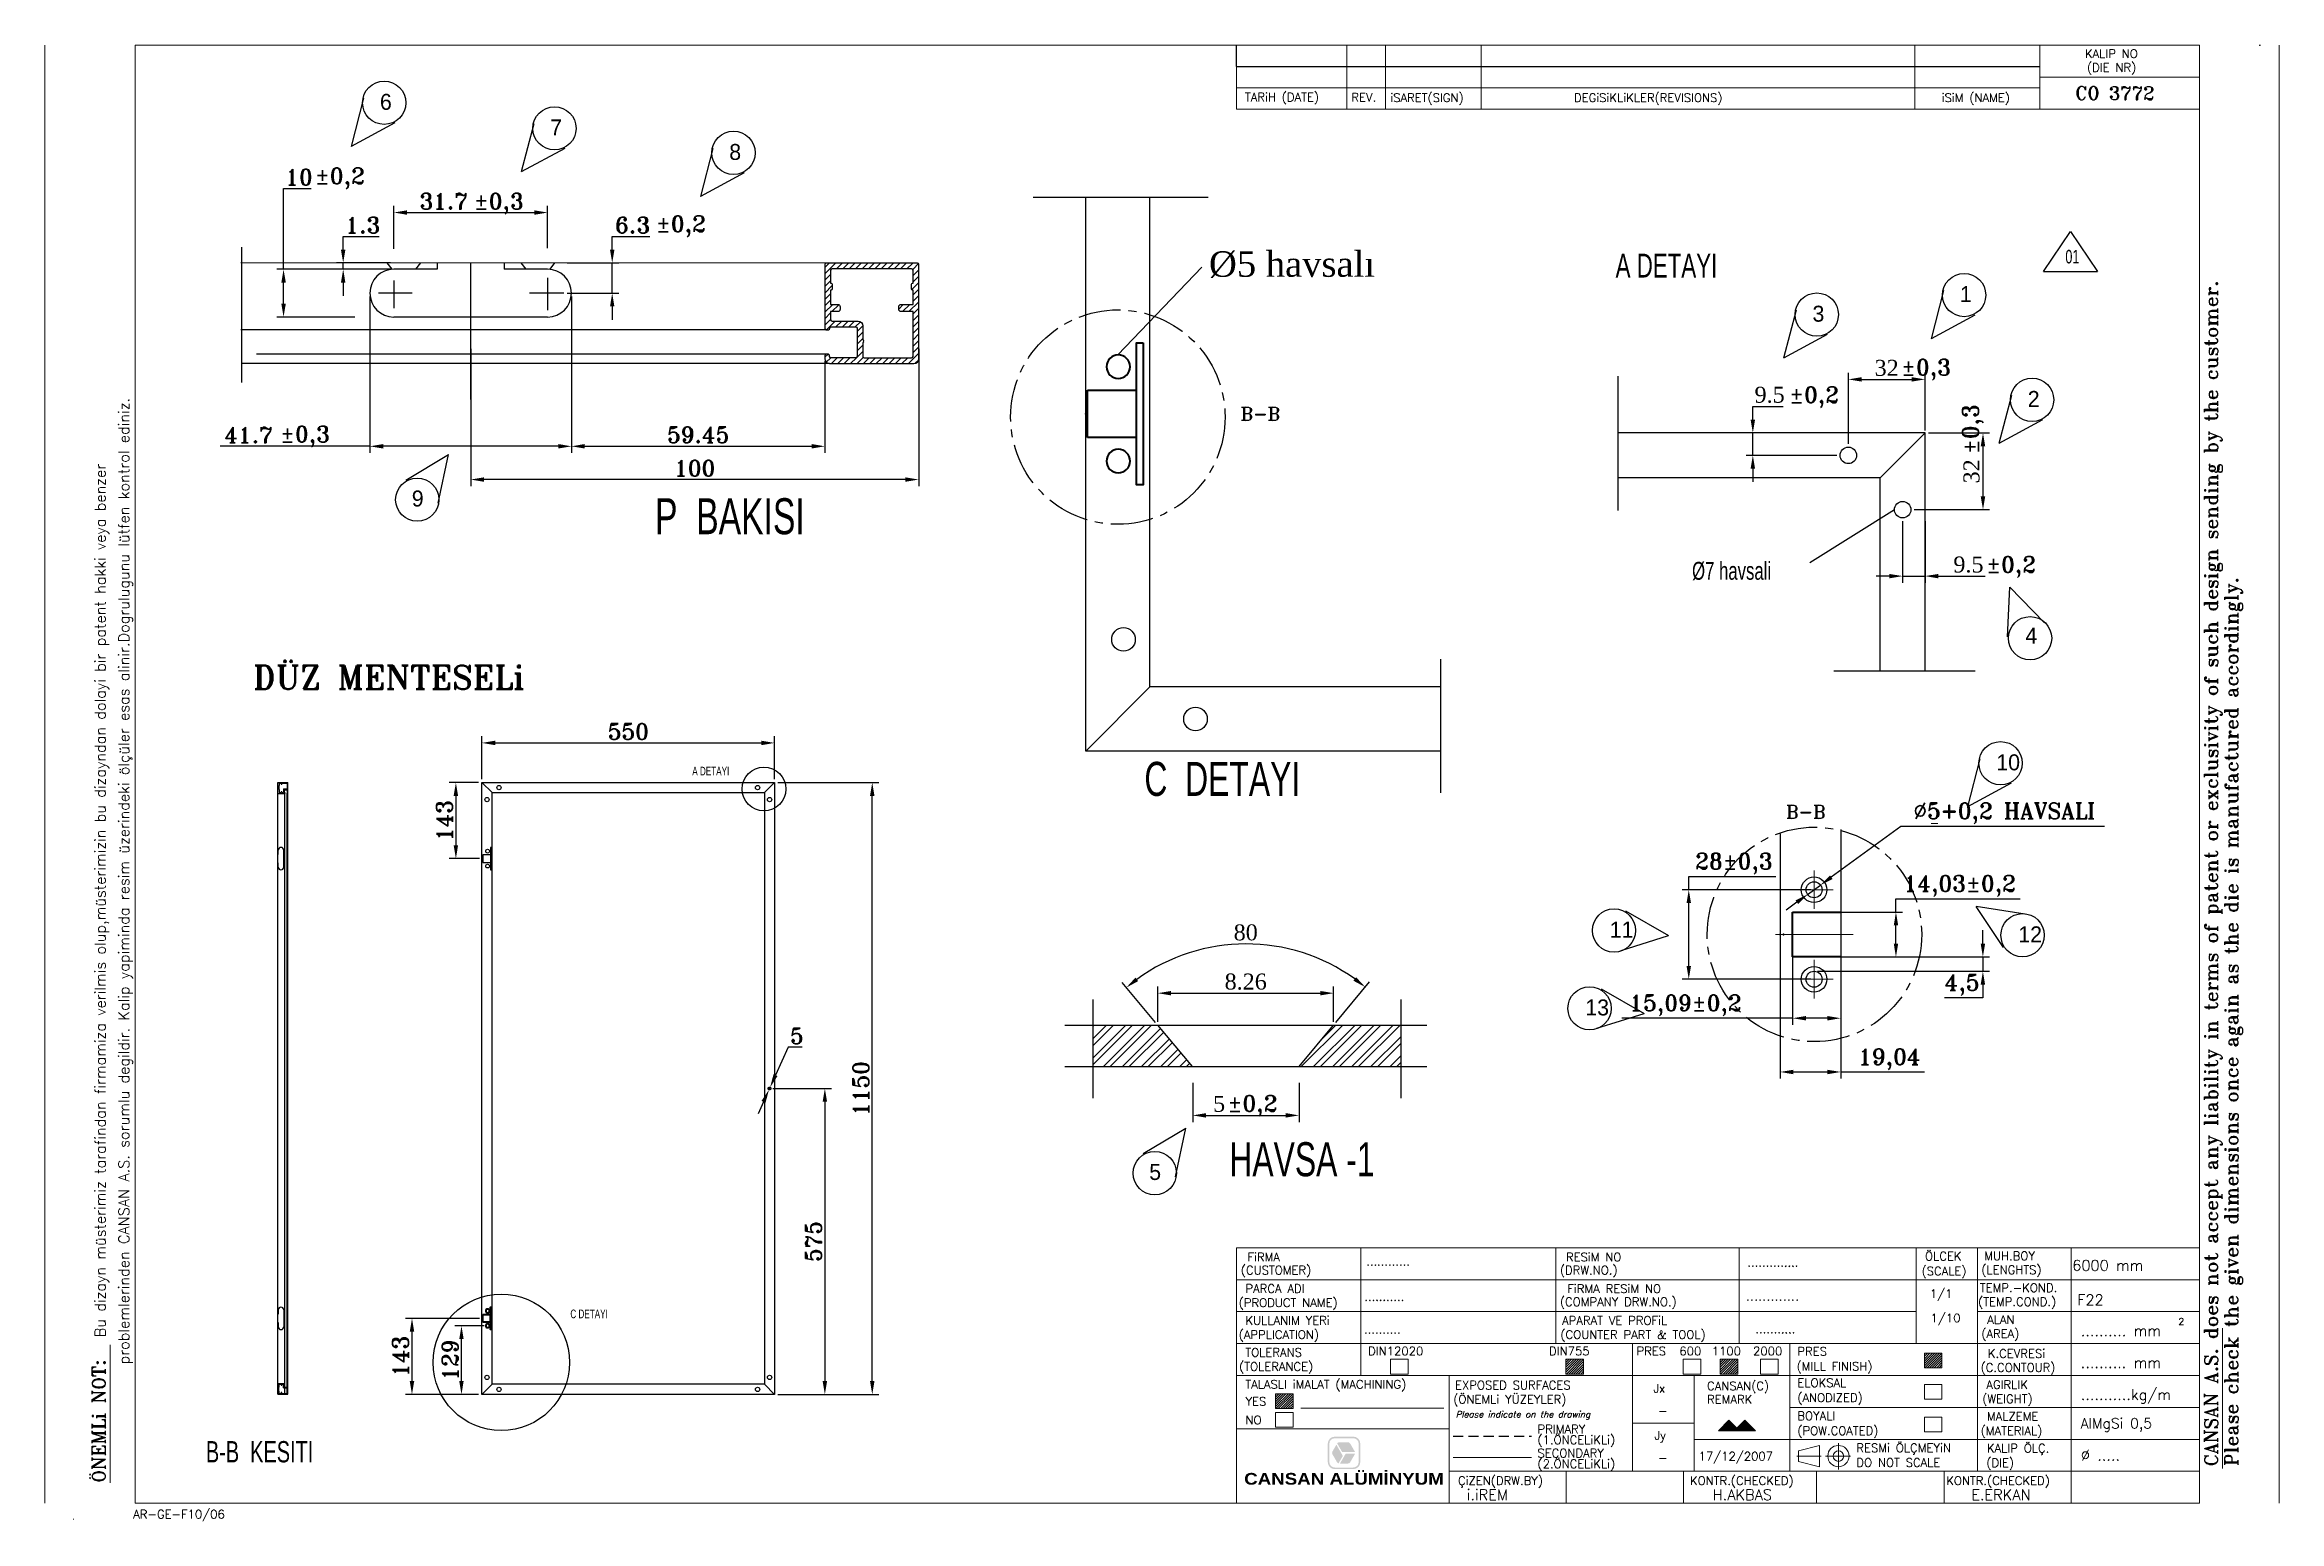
# Model space of a CAD drawing. Header units: millimetres. Extents: x 2493 to 2913, y 1395 to 1672.
import ezdxf

# ---------------------------------------------------------------- set-up
doc = ezdxf.new("R2010")
doc.units = ezdxf.units.MM
doc.header["$LTSCALE"] = 5
for name, pattern in [('CENTER', [1.25, 0.8, -0.15, 0.15, -0.15]), ('DASHED', [19.05, 12.7, -6.35]), ('HIDDEN', [9.525, 6.35, -3.175])]:
    doc.linetypes.add(name, pattern=pattern)
for name, color, linetype, lineweight in [('cizgi', 7, 'Continuous', 20), ('EKSEN', 6, 'CENTER', 18), ('olcu', 242, 'Continuous', 18), ('taram', 5, 'Continuous', 18), ('VOLLEBREIT', 7, 'Continuous', 40)]:
    doc.layers.add(name, color=color, linetype=linetype, lineweight=lineweight)
doc.layers.add('KESIK', color=150, linetype='DASHED')
doc.styles.add('ROMANT', font='romant.shx', dxfattribs={"height": 3})
doc.dimstyles.new('ISO-25', dxfattribs={"dimtxt": 10, "dimasz": 2.5, "dimexe": 1.25, "dimexo": 0.625, "dimtad": 1, "dimtoh": 1, "dimtxsty": 'ROMANT', "dimcen": 2.5, "dimclrd": 242, "dimclre": 242, "dimclrt": 242, "dimadec": 1, "dimazin": 2, "dimtfac": 1, "dimtmove": 0, "dimatfit": 3, "dimfxl": 0, "dimarcsym": 0})

msp = doc.modelspace()

# ---------------------------------------------------------------- texts
at = {"color": 0, "linetype": 'Continuous'}
for s, p in [('6', (2556.1634, 1659.9964)), ('7', (2588.1586, 1655.1815)), ('8', (2621.8184, 1650.5775)), ('1', (2853.1109, 1623.8546)), ('3', (2825.4152, 1620.1798)), ('2', (2865.8795, 1604.1618)), ('9', (2562.1501, 1585.4493)), ('4', (2865.4331, 1559.6762)), ('10', (2859.9644, 1535.8609)), ('11', (2787.3074, 1504.4287)), ('12', (2864.0956, 1503.5316)), ('13', (2782.7152, 1489.7936)), ('5', (2700.7527, 1458.871))]:
    msp.add_text(s, height=3, dxfattribs=at).set_placement(p)
at = {"width": 0.7}
for s, height, p in [('A DETAYI', 4.48, (2788.4137, 1628.4788)), ('01', 2.53044, (2872.9445, 1631.137)), ('P  BAKISI ', 6.76, (2607.8735, 1580.2338)), ('Ø7 havsali', 3.36, (2802.7829, 1571.6732)), ('C  DETAYI', 6.4, (2699.8453, 1531.0545)), ('A DETAYI', 1.632, (2614.8696, 1534.901)), ('C DETAYI', 1.632, (2591.9558, 1432.8864)), ('B-B  KESITI', 4, (2523.4587, 1405.793))]:
    msp.add_text(s, height=height, dxfattribs=at).set_placement(p)
at = {"color": 7, "style": 'ROMANT'}
for s, height, p in [('DÜZ MENTESELi', 4.5, (2532.3384, 1551.084)), ('.......... mm', 2, (2875.8363, 1429.5326)), ('.......... mm', 2, (2875.8363, 1423.5326)), ('...........kg/m', 2, (2875.8363, 1417.5326))]:
    msp.add_text(s, height=height, dxfattribs=at).set_placement(p)
at = {"lineweight": 30, "width": 0.7}
msp.add_text('HAVSA -1', height=6.4, dxfattribs=at).set_placement((2715.8081, 1459.567))
at = {"color": 242, "ltscale": 5, "char_height": 3, "attachment_point": 5, "style": 'ROMANT'}
for s, insert in [('±0,{\\fRomanT|b0|i0|c162|p2;2}', (2548.6228, 1647.1066)), ('±0{\\fRomanT|b0|i0|c162|p2;,3}', (2578.4824, 1642.3581)), ('±0,{\\fRomanT|b0|i0|c162|p2;2}', (2612.7192, 1638.1079)), ('±0,{\\fRomanT|b0|i0|c162|p2;3}', (2846.7373, 1611.1625)), ('±0,{\\fRomanT|b0|i0|c162|p2;2}', (2825.7008, 1605.9945)), ('±0,{\\fRomanT|b0|i0|c162|p2;3}', (2542.0694, 1598.6001)), ('±0,{\\fRomanT|b0|i0|c162|p2;2}', (2862.7276, 1574.0876)), ('±0,{\\fRomanT|b0|i0|c162|p2;2}', (2720.1524, 1472.8137))]:
    msp.add_mtext(s, dxfattribs=dict(at, insert=insert))
at = {"insert": (2711.9885, 1628.4194), "char_height": 4.8, "width": 263.760064, "attachment_point": 7}
msp.add_mtext('{\\fTimes New Roman|b0|i0|c162|p18;Ø5 havsalı}', dxfattribs=at)
at = {"color": 242, "ltscale": 5, "insert": (2855.567, 1599.9581), "char_height": 3, "attachment_point": 5, "rotation": 90, "style": 'ROMANT'}
msp.add_mtext('±0,{\\fRomanT|b0|i0|c162|p2;3}', dxfattribs=at)
at = {"color": 244, "ltscale": 0.05, "insert": (2718.6013, 1403.8072), "char_height": 2.2, "width": 37.00808, "attachment_point": 1}
msp.add_mtext('{\\fArial Black|b0|i0|c0|p34;CANSAN AL\\fArial Black|b0|i0|c162|p34;Ü\\fArial Black|b0|i0|c0|p34;M\\fArial Black|b0|i0|c162|p34;İNYUM}', dxfattribs=at)
at = {"layer": 'cizgi', "style": 'ROMANT'}
for s, height, p in [('KALIP NO', 1.6, (2876.6185, 1669.7457)), ('(DIE NR)', 1.6, (2877.0146, 1667.1444)), ('TARiH (DATE)', 1.6, (2718.7365, 1661.5846)), ('iSARET(SIGN)', 1.6, (2746.0656, 1661.4688)), ('DEGiSiKLiKLER(REVISIONS)', 1.6, (2780.5915, 1661.4688)), ('iSiM (NAME)', 1.6, (2849.6896, 1661.4688)), ('CO 3772', 2.5, (2874.794, 1661.8998)), ('REV.', 1.6, (2738.759, 1661.5446)), ('FiRMA', 1.6, (2719.22, 1443.5831)), ('RESiM NO', 1.6, (2779.0763, 1443.5831)), ('ÖLCEK', 1.6, (2846.5688, 1443.7528)), ('MUH.BOY', 1.6, (2857.6978, 1443.8031)), ('(CUSTOMER)', 1.6, (2717.9693, 1441.1181)), ('............', 1.6, (2741.5386, 1442.7873)), ('(DRW.NO.)', 1.6, (2777.9461, 1441.1181)), ('..............', 1.6, (2813.1789, 1442.5751)), ('(SCALE)', 1.6, (2845.9209, 1440.9508)), ('(LENGHTS)', 1.6, (2857.155, 1441.181)), ('6000 mm', 2, (2874.2396, 1441.8198)), ('(PRODUCT NAME)', 1.6, (2717.575, 1435.0069)), ('PARCA ADI', 1.6, (2718.8415, 1437.6604)), ('(COMPANY DRW.NO.)', 1.6, (2777.9461, 1435.1652)), ('FiRMA RESiM NO', 1.6, (2779.3301, 1437.6301)), ('.............', 1.8, (2812.8748, 1436.1983)), ('1/1', 1.6, (2847.4832, 1436.702)), ('(TEMP.COND.)', 1.6, (2856.5487, 1435.181)), ('TEMP.-KOND.', 1.6, (2856.8739, 1437.8031)), (' F22', 2, (2873.8003, 1435.3352)), ('KULLANIM YERi', 1.6, (2718.8415, 1431.6604)), ('...........', 1.6, (2741.1684, 1436.1622)), ('APARAT VE PROFiL', 1.6, (2778.3572, 1431.6604)), ('1/10', 1.6, (2847.6139, 1432.132)), ('ALAN', 1.6, (2858.2484, 1431.8031)), ('2', 1.28, (2894.1899, 1431.633)), ('(APPLICATION)', 1.6, (2717.575, 1429.0069)), ('..........', 1.6, (2741.1309, 1429.9911)), ('..........', 1.6, (2741.1309, 1429.9911)), ('(COUNTER PART & TOOL)', 1.6, (2778.038, 1429.0069)), ('...........', 1.6, (2814.6713, 1430.0363)), ('(AREA)', 1.6, (2857.155, 1429.181)), ('(TOLERANCE)', 1.6, (2717.6515, 1423.0069)), ('TOLERANS', 1.6, (2718.8201, 1425.6604)), ('DIN12020', 1.6, (2741.8966, 1425.9143)), ('DIN755', 1.6, (2775.8966, 1425.9143)), ('PRES', 1.6, (2792.3399, 1425.9143)), ('600', 1.6, (2800.392, 1425.9143)), ('1100', 1.6, (2806.4886, 1425.9143)), ('2000', 1.6, (2814.244, 1425.9143)), ('(MILL FINISH)', 1.6, (2822.4262, 1423.0597)), ('PRES', 1.6, (2822.5804, 1425.8574)), ('(C.CONTOUR)', 1.6, (2857.0254, 1422.8269)), ('K.CEVRESi', 1.6, (2858.378, 1425.4489)), ('TALASLI iMALAT (MACHINING)', 1.6, (2718.8201, 1419.6604)), ('EXPOSED SURFACES', 1.6, (2758.2276, 1419.5097)), ('Jx', 1.6, (2795.5098, 1418.9015)), ('CANSAN(C)', 1.6, (2805.6035, 1419.3642)), ('ELOKSAL', 1.6, (2822.5804, 1419.9511)), ('AGIRLIK', 1.6, (2858.0941, 1419.6136)), ('YES', 1.6, (2718.8482, 1416.4553)), ('(ÖNEMLi YÜZEYLER)', 1.6, (2757.9084, 1416.8563)), ('-', 1.6, (2796.3868, 1414.6745)), ('REMARK', 1.6, (2805.6035, 1416.8342)), ('(ANODIZED)', 1.6, (2822.5804, 1417.1534)), ('(WEIGHT)', 1.6, (2857.3333, 1416.9289)), ('NO', 1.6, (2718.8482, 1412.9553)), ('PRIMARY', 1.6, (2773.7327, 1411.2346)), ('Jy', 1.6, (2795.6988, 1410.0819)), ('BOYALI', 1.6, (2822.5804, 1413.738)), ('(POW.COATED)', 1.6, (2822.5804, 1410.9403)), ('(MATERIAL)', 1.6, (2857.023, 1410.9198)), ('MALZEME', 1.6, (2858.2066, 1413.6598)), ('AlMgSi 0,5', 1.92, (2875.8238, 1412.1803)), ('(1.ÖNCELiKLi)', 1.6, (2773.7327, 1409.2297)), ('SECONDARY', 1.6, (2773.7327, 1406.7283)), ('17/12/2007', 1.6, (2804.0131, 1406.1461)), ('RESMi ÖLÇMEYiN', 1.6, (2833.6732, 1407.7193)), ('KALIP ÖLÇ.', 1.6, (2858.2066, 1407.6598)), ('%%C .....', 2, (2875.8544, 1406.1303)), ('ÇiZEN(DRW.BY)', 1.6, (2758.7834, 1401.5546)), ('(2.ÖNCELiKLi)', 1.6, (2773.7327, 1404.7234)), ('-', 1.6, (2796.3868, 1405.8549)), ('KONTR.(CHECKED)', 1.6, (2802.3887, 1401.5546)), ('DO NOT SCALE', 1.6, (2833.6732, 1404.9619)), ('KONTR.(CHECKED)', 1.6, (2850.5524, 1401.5546)), ('(DIE)', 1.6, (2858.0951, 1404.9198)), ('i.iREM', 2, (2760.4404, 1398.7187)), ('H.AKBAS', 2, (2806.6572, 1398.7081)), ('E.ERKAN', 2, (2855.2613, 1398.7081)), ('AR-GE-F10/06', 1.6, (2509.7946, 1395.254))]:
    msp.add_text(s, height=height, dxfattribs=at).set_placement(p)
for s, height, p in [('problemlerinden CANSAN A.S. sorumlu degildir. Kalip yapiminda resim üzerindeki ölçüler esas alinir.Dogrulugunu lütfen kontrol ediniz.', 2, (2509.0345, 1424.2016)), ('CANSAN A.S. does not accept any liability in terms of patent or exclusivity of such design sending by the customer.', 2.5, (2901.6099, 1405.0681)), (' Bu dizayn müsterimiz tarafindan firmamiza verilmis olup,müsterimizin bu dizayndan dolayi bir patent hakki veya benzer', 2, (2504.5915, 1427.9436)), ('Please check the given dimensions once again as the die is manufactured accordingly.', 2.5, (2905.4247, 1405.143)), ('ÖNEMLi NOT:', 2.5, (2504.5915, 1401.9937))]:
    msp.add_text(s, height=height, rotation=90, dxfattribs=at).set_placement(p)
at = {"layer": 'cizgi', "color": 242, "style": 'ROMANT'}
msp.add_text('-', height=1.6, dxfattribs=at).set_placement((2847.462, 1525.1522))
at = {"layer": 'cizgi', "style": 'ROMANT', "oblique": 15}
msp.add_text('Please indicate on the drawing', height=1.2, dxfattribs=at).set_placement((2758.3471, 1414.2299))
at = {"layer": 'olcu', "color": 5, "style": 'ROMANT'}
for p in [(2717.9061, 1601.6122), (2820.4249, 1526.7916)]:
    msp.add_text('B-B', height=2.52, dxfattribs=at).set_placement(p)

# ---------------------------------------------------------------- blocks, each defined once
blk = doc.blocks.new('*D152')
at = {"color": 242, "lineweight": -2, "ltscale": 5}
for p, q in [((2575.34, 1534.19), (2575.34, 1542.26)), ((2630.34, 1534.19), (2630.34, 1542.26)), ((2577.84, 1541.01), (2627.84, 1541.01))]:
    blk.add_line(p, q, dxfattribs=at)
at = {"color": 242, "ltscale": 5}
for points in [[(2577.84, 1541.43), (2577.84, 1540.59), (2575.34, 1541.01)], [(2627.84, 1541.43), (2627.84, 1540.59), (2630.34, 1541.01)]]:
    blk.add_solid(points, dxfattribs=at)
at = {"layer": 'Defpoints', "color": 0, "ltscale": 5}
for p in [(2630.34, 1541.01), (2575.34, 1533.56), (2630.34, 1533.56)]:
    blk.add_point(p, dxfattribs=at)
at = {"color": 242, "ltscale": 5, "insert": (2602.84, 1543.13), "char_height": 3, "attachment_point": 5, "style": 'ROMANT'}
blk.add_mtext('{\\fRomanT|b0|i0|c162|p2;550}', dxfattribs=at)
blk = doc.blocks.new('BOHRSYMBOL_ALUSCHARNIER')
at = {"layer": 'VOLLEBREIT'}
for p, q in [((-7, -0.5), (-7, -15)), ((7, -0.5), (-7, -0.5)), ((7, -15), (7, -0.5))]:
    blk.add_line(p, q, dxfattribs=at)
blk.add_lwpolyline([(-21.05, -17), (21.05, -17), (21.05, -15), (-21.05, -15)], close=True, dxfattribs=at)
at = {"layer": 'VOLLEBREIT', "ltscale": 0.5}
for centre in [(-14, -9.6), (14, -9.6)]:
    blk.add_circle(centre, 3.5, dxfattribs=at)
at = {"layer": 'VOLLEBREIT', "color": 1, "ltscale": 0.5}
blk.add_point((0, 0), dxfattribs=at)
blk = doc.blocks.new('*D153')
at = {"color": 242, "lineweight": -2, "ltscale": 5}
for p, q in [((2630.97, 1533.56), (2649.95, 1533.56)), ((2648.7, 1421.06), (2648.7, 1531.06)), ((2630.97, 1418.56), (2649.95, 1418.56))]:
    blk.add_line(p, q, dxfattribs=at)
at = {"color": 242, "ltscale": 5}
for points in [[(2648.28, 1531.06), (2649.11, 1531.06), (2648.7, 1533.56)], [(2648.28, 1421.06), (2649.11, 1421.06), (2648.7, 1418.56)]]:
    blk.add_solid(points, dxfattribs=at)
at = {"layer": 'Defpoints', "color": 0, "ltscale": 5}
for p in [(2630.34, 1533.56), (2648.7, 1533.56), (2630.34, 1418.56)]:
    blk.add_point(p, dxfattribs=at)
at = {"color": 242, "ltscale": 5, "insert": (2646.57, 1476.06), "char_height": 3, "attachment_point": 5, "rotation": 90, "style": 'ROMANT'}
blk.add_mtext('{\\fRomanT|b0|i0|c162|p2;1150}', dxfattribs=at)
blk = doc.blocks.new('*D172')
at = {"color": 242, "linetype": 'HIDDEN', "lineweight": -2, "ltscale": 5}
for p, q in [((2632.89, 1483.8), (2630.52, 1478.57)), ((2635.55, 1483.8), (2632.89, 1483.8)), ((2629.29, 1475.84), (2629.5, 1476.29)), ((2628.26, 1473.56), (2627.23, 1471.28))]:
    blk.add_line(p, q, dxfattribs=at)
at = {"color": 242, "linetype": 'HIDDEN', "ltscale": 5}
for points in [[(2630.14, 1478.74), (2630.9, 1478.4), (2629.5, 1476.29)], [(2627.88, 1473.73), (2628.64, 1473.39), (2629.29, 1475.84)]]:
    blk.add_solid(points, dxfattribs=at)
at = {"layer": 'Defpoints', "color": 0, "linetype": 'HIDDEN', "ltscale": 5}
for p in [(2629.29, 1475.84), (2629.5, 1476.29)]:
    blk.add_point(p, dxfattribs=at)
at = {"color": 242, "linetype": 'HIDDEN', "ltscale": 5, "insert": (2634.53, 1485.93), "char_height": 3, "attachment_point": 5, "style": 'ROMANT'}
blk.add_mtext('{\\fRomanT|b0|i0|c162|p2;5}', dxfattribs=at)
blk = doc.blocks.new('*D154')
at = {"color": 242, "lineweight": -2, "ltscale": 5}
for p, q in [((2538.05, 1630.04), (2538.05, 1645.21)), ((2538.05, 1645.21), (2543.25, 1645.21)), ((2551.56, 1630.04), (2536.8, 1630.04)), ((2538.05, 1623.54), (2538.05, 1627.54)), ((2551.45, 1621.04), (2536.8, 1621.04))]:
    blk.add_line(p, q, dxfattribs=at)
at = {"color": 242, "ltscale": 5}
for points in [[(2537.64, 1627.54), (2538.47, 1627.54), (2538.05, 1630.04)], [(2537.64, 1623.54), (2538.47, 1623.54), (2538.05, 1621.04)]]:
    blk.add_solid(points, dxfattribs=at)
at = {"layer": 'Defpoints', "color": 0, "ltscale": 5}
for p in [(2552.19, 1630.04), (2538.05, 1621.04), (2552.08, 1621.04)]:
    blk.add_point(p, dxfattribs=at)
at = {"color": 242, "ltscale": 5, "insert": (2540.96, 1647.34), "char_height": 3, "attachment_point": 5, "style": 'ROMANT'}
blk.add_mtext('10', dxfattribs=at)
blk = doc.blocks.new('*D155')
at = {"color": 242, "lineweight": -2, "ltscale": 5}
for p, q in [((2599.82, 1633.71), (2599.82, 1636.21)), ((2599.82, 1636.21), (2606.88, 1636.21)), ((2591.33, 1631.21), (2601.07, 1631.21)), ((2599.82, 1625.54), (2599.82, 1631.21)), ((2591.33, 1625.54), (2601.07, 1625.54)), ((2599.82, 1623.04), (2599.82, 1620.54))]:
    blk.add_line(p, q, dxfattribs=at)
at = {"color": 242, "ltscale": 5}
for points in [[(2599.41, 1633.71), (2600.24, 1633.71), (2599.82, 1631.21)], [(2599.41, 1623.04), (2600.24, 1623.04), (2599.82, 1625.54)]]:
    blk.add_solid(points, dxfattribs=at)
at = {"layer": 'Defpoints', "color": 0, "ltscale": 5}
for p in [(2590.71, 1631.21), (2599.82, 1631.21), (2590.71, 1625.54)]:
    blk.add_point(p, dxfattribs=at)
at = {"color": 242, "ltscale": 5, "insert": (2603.66, 1638.34), "char_height": 3, "attachment_point": 5, "style": 'ROMANT'}
blk.add_mtext('6.3', dxfattribs=at)
blk = doc.blocks.new('*D156')
at = {"color": 242, "lineweight": -2, "ltscale": 5}
for p, q in [((2549.26, 1633.71), (2549.26, 1636.21)), ((2549.26, 1636.21), (2556.02, 1636.21)), ((2558.14, 1631.21), (2548.01, 1631.21)), ((2558.15, 1630.04), (2548.01, 1630.04)), ((2549.26, 1630.04), (2549.26, 1631.21)), ((2549.26, 1627.54), (2549.26, 1625.04))]:
    blk.add_line(p, q, dxfattribs=at)
at = {"color": 242, "ltscale": 5}
for points in [[(2548.84, 1633.71), (2549.67, 1633.71), (2549.26, 1631.21)], [(2548.84, 1627.54), (2549.67, 1627.54), (2549.26, 1630.04)]]:
    blk.add_solid(points, dxfattribs=at)
at = {"layer": 'Defpoints', "color": 0, "ltscale": 5}
for p in [(2549.26, 1631.21), (2558.76, 1631.21), (2558.78, 1630.04)]:
    blk.add_point(p, dxfattribs=at)
at = {"color": 242, "ltscale": 5, "insert": (2552.95, 1638.34), "char_height": 3, "attachment_point": 5, "style": 'ROMANT'}
blk.add_mtext('1.3', dxfattribs=at)
blk = doc.blocks.new('*D157')
at = {"color": 242, "lineweight": -2, "ltscale": 5}
for p, q in [((2558.78, 1633.89), (2558.78, 1641.94)), ((2561.28, 1640.69), (2585.17, 1640.69)), ((2587.67, 1634), (2587.67, 1641.94))]:
    blk.add_line(p, q, dxfattribs=at)
at = {"color": 242, "ltscale": 5}
for points in [[(2561.28, 1641.11), (2561.28, 1640.27), (2558.78, 1640.69)], [(2585.17, 1641.11), (2585.17, 1640.27), (2587.67, 1640.69)]]:
    blk.add_solid(points, dxfattribs=at)
at = {"layer": 'Defpoints', "color": 0, "ltscale": 5}
for p in [(2587.67, 1640.69), (2558.78, 1633.27), (2587.67, 1633.38)]:
    blk.add_point(p, dxfattribs=at)
at = {"color": 242, "ltscale": 5, "insert": (2568.16, 1642.81), "char_height": 3, "attachment_point": 5, "style": 'ROMANT'}
blk.add_mtext('31.7', dxfattribs=at)
blk = doc.blocks.new('*D158')
at = {"color": 242, "lineweight": -2, "ltscale": 5}
for p, q in [((2554.28, 1624.92), (2554.28, 1595.51)), ((2592.17, 1624.92), (2592.17, 1595.51)), ((2554.28, 1596.76), (2526.14, 1596.76)), ((2589.67, 1596.76), (2556.78, 1596.76))]:
    blk.add_line(p, q, dxfattribs=at)
at = {"color": 242, "ltscale": 5}
for points in [[(2556.78, 1597.18), (2556.78, 1596.34), (2554.28, 1596.76)], [(2589.67, 1597.18), (2589.67, 1596.34), (2592.17, 1596.76)]]:
    blk.add_solid(points, dxfattribs=at)
at = {"layer": 'Defpoints', "color": 0, "ltscale": 5}
for p in [(2554.28, 1625.54), (2592.17, 1625.54), (2592.17, 1596.76)]:
    blk.add_point(p, dxfattribs=at)
at = {"color": 242, "ltscale": 5, "insert": (2531.48, 1598.88), "char_height": 3, "attachment_point": 5, "style": 'ROMANT'}
blk.add_mtext('41.7', dxfattribs=at)
blk = doc.blocks.new('*D174')
at = {"color": 242, "linetype": 'HIDDEN', "lineweight": -2, "ltscale": 5}
for p, q in [((2573.22, 1615.07), (2573.22, 1589.26)), ((2657.44, 1615.07), (2657.44, 1589.26)), ((2654.94, 1590.51), (2575.72, 1590.51))]:
    blk.add_line(p, q, dxfattribs=at)
at = {"color": 242, "linetype": 'HIDDEN', "ltscale": 5}
for points in [[(2575.72, 1590.92), (2575.72, 1590.09), (2573.22, 1590.51)], [(2654.94, 1590.92), (2654.94, 1590.09), (2657.44, 1590.51)]]:
    blk.add_solid(points, dxfattribs=at)
at = {"layer": 'Defpoints', "color": 0, "linetype": 'HIDDEN', "ltscale": 5}
for p in [(2573.22, 1615.7), (2657.44, 1615.7), (2573.22, 1590.51)]:
    blk.add_point(p, dxfattribs=at)
at = {"color": 242, "linetype": 'HIDDEN', "ltscale": 5, "insert": (2615.33, 1592.63), "char_height": 3, "attachment_point": 5, "style": 'ROMANT'}
blk.add_mtext('{\\fRomanT|b0|i0|c162|p2;100}', dxfattribs=at)
blk = doc.blocks.new('*D175')
at = {"color": 242, "linetype": 'HIDDEN', "lineweight": -2, "ltscale": 5}
for p, q in [((2592.17, 1624.92), (2592.17, 1595.51)), ((2639.79, 1612.76), (2639.79, 1595.51)), ((2594.67, 1596.76), (2637.29, 1596.76))]:
    blk.add_line(p, q, dxfattribs=at)
at = {"color": 242, "linetype": 'HIDDEN', "ltscale": 5}
for points in [[(2594.67, 1597.18), (2594.67, 1596.34), (2592.17, 1596.76)], [(2637.29, 1597.18), (2637.29, 1596.34), (2639.79, 1596.76)]]:
    blk.add_solid(points, dxfattribs=at)
at = {"layer": 'Defpoints', "color": 0, "linetype": 'HIDDEN', "ltscale": 5}
for p in [(2592.17, 1625.54), (2639.79, 1613.38), (2639.79, 1596.76)]:
    blk.add_point(p, dxfattribs=at)
at = {"color": 242, "linetype": 'HIDDEN', "ltscale": 5, "insert": (2615.98, 1598.92), "char_height": 3, "attachment_point": 5, "style": 'ROMANT'}
blk.add_mtext('{\\fRomanT|b0|i0|c162|p2;59.45}', dxfattribs=at)
blk = doc.blocks.new('*D159')
at = {"color": 242, "lineweight": -2, "ltscale": 5}
for p, q in [((2708.92, 1477.14), (2708.92, 1469.76)), ((2728.92, 1477.14), (2728.92, 1469.76)), ((2711.42, 1471.01), (2726.42, 1471.01))]:
    blk.add_line(p, q, dxfattribs=at)
at = {"color": 242, "ltscale": 5}
for points in [[(2711.42, 1471.43), (2711.42, 1470.59), (2708.92, 1471.01)], [(2726.42, 1471.43), (2726.42, 1470.59), (2728.92, 1471.01)]]:
    blk.add_solid(points, dxfattribs=at)
at = {"layer": 'Defpoints', "color": 0, "ltscale": 5}
for p in [(2708.92, 1477.76), (2728.92, 1477.76), (2728.92, 1471.01)]:
    blk.add_point(p, dxfattribs=at)
at = {"color": 242, "ltscale": 5, "insert": (2713.89, 1473.16), "char_height": 3, "attachment_point": 5, "style": 'ROMANT'}
blk.add_mtext('{\\fTimes New Roman Tur|b0|i0|c162|p18;5}', dxfattribs=at)
blk = doc.blocks.new('*D160')
at = {"color": 242, "lineweight": -2, "ltscale": 5}
for p, q in [((2701.96, 1488.47), (2695.64, 1495.99)), ((2735.82, 1488.47), (2742.16, 1496.08))]:
    blk.add_line(p, q, dxfattribs=at)
blk.add_arc((2718.96, 1468.24), 35, 54.2882, 125.9365, dxfattribs=at)
at = {"color": 242, "ltscale": 5}
for points in [[(2698.67, 1496.24), (2698.16, 1496.9), (2696.45, 1495.03)], [(2739.64, 1496.98), (2739.13, 1496.32), (2741.36, 1495.12)]]:
    blk.add_solid(points, dxfattribs=at)
at = {"layer": 'Defpoints', "color": 0, "ltscale": 5}
for p in [(2726.95, 1502.31), (2702.37, 1487.99), (2735.42, 1487.99), (2708.92, 1480.19), (2728.92, 1480.19)]:
    blk.add_point(p, dxfattribs=at)
at = {"color": 242, "ltscale": 5, "insert": (2718.89, 1505.38), "char_height": 3, "attachment_point": 5, "rotation": 0.1123, "style": 'ROMANT'}
blk.add_mtext('{\\fTimes New Roman|b0|i0|c162|p18;80}', dxfattribs=at)
blk = doc.blocks.new('*D161')
at = {"color": 242, "lineweight": -2, "ltscale": 5}
for p, q in [((2702.37, 1488.61), (2702.37, 1495.23)), ((2735.42, 1488.61), (2735.42, 1495.23)), ((2704.87, 1493.98), (2732.92, 1493.98))]:
    blk.add_line(p, q, dxfattribs=at)
at = {"color": 242, "ltscale": 5}
for points in [[(2704.87, 1494.39), (2704.87, 1493.56), (2702.37, 1493.98)], [(2732.92, 1494.39), (2732.92, 1493.56), (2735.42, 1493.98)]]:
    blk.add_solid(points, dxfattribs=at)
at = {"layer": 'Defpoints', "color": 0, "ltscale": 5}
for p in [(2735.42, 1493.98), (2702.37, 1487.99), (2735.42, 1487.99)]:
    blk.add_point(p, dxfattribs=at)
at = {"color": 242, "ltscale": 5, "insert": (2718.89, 1496.13), "char_height": 3, "attachment_point": 5, "style": 'ROMANT'}
blk.add_mtext('{\\fTimes New Roman Tur|b0|i0|c162|p18;8.26}', dxfattribs=at)
blk = doc.blocks.new('*D162')
at = {"color": 242, "lineweight": -2, "ltscale": 5}
for p, q in [((2842.36, 1582.67), (2842.36, 1571.11)), ((2846.57, 1582.67), (2846.57, 1571.11)), ((2839.86, 1572.36), (2837.36, 1572.36)), ((2842.36, 1572.36), (2846.57, 1572.36)), ((2849.07, 1572.36), (2857.89, 1572.36))]:
    blk.add_line(p, q, dxfattribs=at)
at = {"color": 242, "ltscale": 5}
for points in [[(2839.86, 1572.77), (2839.86, 1571.94), (2842.36, 1572.36)], [(2849.07, 1572.77), (2849.07, 1571.94), (2846.57, 1572.36)]]:
    blk.add_solid(points, dxfattribs=at)
at = {"layer": 'Defpoints', "color": 0, "ltscale": 5}
for p in [(2842.36, 1583.29), (2846.57, 1583.29), (2846.57, 1572.36)]:
    blk.add_point(p, dxfattribs=at)
at = {"color": 242, "ltscale": 5, "insert": (2854.73, 1574.51), "char_height": 3, "attachment_point": 5, "style": 'ROMANT'}
blk.add_mtext('{\\fTimes New Roman|b0|i0|c162|p18;9.5}', dxfattribs=at)
blk = doc.blocks.new('*D163')
at = {"color": 242, "lineweight": -2, "ltscale": 5}
for p, q in [((2832.16, 1597.22), (2832.16, 1610.58)), ((2834.66, 1609.33), (2844.07, 1609.33)), ((2846.57, 1599.73), (2846.57, 1610.58))]:
    blk.add_line(p, q, dxfattribs=at)
at = {"color": 242, "ltscale": 5}
for points in [[(2834.66, 1609.75), (2834.66, 1608.92), (2832.16, 1609.33)], [(2844.07, 1609.75), (2844.07, 1608.92), (2846.57, 1609.33)]]:
    blk.add_solid(points, dxfattribs=at)
at = {"layer": 'Defpoints', "color": 0, "ltscale": 5}
for p in [(2846.57, 1609.33), (2832.16, 1596.6), (2846.57, 1599.11)]:
    blk.add_point(p, dxfattribs=at)
at = {"color": 242, "ltscale": 5, "insert": (2839.36, 1611.48), "char_height": 3, "attachment_point": 5, "style": 'ROMANT'}
blk.add_mtext('{\\fTimes New Roman|b0|i0|c162|p18;32}', dxfattribs=at)
blk = doc.blocks.new('*D164')
at = {"color": 242, "lineweight": -2, "ltscale": 5}
for p, q in [((2814.2, 1601.76), (2814.2, 1604.26)), ((2814.2, 1604.26), (2819.9, 1604.26)), ((2828.99, 1599.26), (2812.95, 1599.26)), ((2814.2, 1595.05), (2814.2, 1599.26)), ((2829.98, 1595.05), (2812.95, 1595.05)), ((2814.2, 1592.55), (2814.2, 1590.05))]:
    blk.add_line(p, q, dxfattribs=at)
at = {"color": 242, "ltscale": 5}
for points in [[(2813.79, 1601.76), (2814.62, 1601.76), (2814.2, 1599.26)], [(2813.79, 1592.55), (2814.62, 1592.55), (2814.2, 1595.05)]]:
    blk.add_solid(points, dxfattribs=at)
at = {"layer": 'Defpoints', "color": 0, "ltscale": 5}
for p in [(2814.2, 1599.26), (2829.61, 1599.26), (2830.6, 1595.05)]:
    blk.add_point(p, dxfattribs=at)
at = {"color": 242, "ltscale": 5, "insert": (2817.36, 1606.42), "char_height": 3, "attachment_point": 5, "style": 'ROMANT'}
blk.add_mtext('{\\fTimes New Roman|b0|i0|c162|p18;9.5}', dxfattribs=at)
blk = doc.blocks.new('*D165')
at = {"color": 242, "lineweight": -2, "ltscale": 5}
for p, q in [((2847.2, 1599.26), (2858.71, 1599.26)), ((2857.46, 1596.76), (2857.46, 1587.35)), ((2844.54, 1584.85), (2858.71, 1584.85))]:
    blk.add_line(p, q, dxfattribs=at)
at = {"color": 242, "ltscale": 5}
for points in [[(2857.04, 1596.76), (2857.88, 1596.76), (2857.46, 1599.26)], [(2857.04, 1587.35), (2857.88, 1587.35), (2857.46, 1584.85)]]:
    blk.add_solid(points, dxfattribs=at)
at = {"layer": 'Defpoints', "color": 0, "ltscale": 5}
for p in [(2846.57, 1599.26), (2843.91, 1584.85), (2857.46, 1584.85)]:
    blk.add_point(p, dxfattribs=at)
at = {"color": 242, "ltscale": 5, "insert": (2855.31, 1592.05), "char_height": 3, "attachment_point": 5, "rotation": 90, "style": 'ROMANT'}
blk.add_mtext('{\\fTimes New Roman|b0|i0|c162|p18;32}', dxfattribs=at)
blk = doc.blocks.new('*D166')
at = {"color": 242, "lineweight": -2, "ltscale": 5}
for p, q in [((2826.66, 1509.21), (2842.35, 1509.21)), ((2841.1, 1509.21), (2841.1, 1511.72)), ((2841.1, 1511.72), (2864.44, 1511.72)), ((2841.1, 1503.29), (2841.1, 1506.71)), ((2826.66, 1500.79), (2842.35, 1500.79))]:
    blk.add_line(p, q, dxfattribs=at)
at = {"color": 242, "ltscale": 5}
for points in [[(2840.69, 1506.71), (2841.52, 1506.71), (2841.1, 1509.21)], [(2840.69, 1503.29), (2841.52, 1503.29), (2841.1, 1500.79)]]:
    blk.add_solid(points, dxfattribs=at)
at = {"layer": 'Defpoints', "color": 0, "ltscale": 5}
for p in [(2826.04, 1509.21), (2826.04, 1500.79), (2841.1, 1500.79)]:
    blk.add_point(p, dxfattribs=at)
at = {"color": 242, "ltscale": 5, "insert": (2853.09, 1514.13), "char_height": 3, "attachment_point": 5, "style": 'ROMANT'}
blk.add_mtext('14,03±0,2', dxfattribs=at)
blk = doc.blocks.new('*D167')
at = {"color": 242, "lineweight": -2, "ltscale": 5}
for p, q in [((2821.68, 1504.39), (2821.68, 1488.02)), ((2830.73, 1506.38), (2830.73, 1488.02)), ((2821.68, 1489.27), (2789.57, 1489.27)), ((2828.23, 1489.27), (2824.18, 1489.27))]:
    blk.add_line(p, q, dxfattribs=at)
at = {"color": 242, "ltscale": 5}
for points in [[(2824.18, 1489.68), (2824.18, 1488.85), (2821.68, 1489.27)], [(2828.23, 1489.68), (2828.23, 1488.85), (2830.73, 1489.27)]]:
    blk.add_solid(points, dxfattribs=at)
at = {"layer": 'Defpoints', "color": 0, "ltscale": 5}
for p in [(2821.68, 1505.02), (2830.73, 1507), (2830.73, 1489.27)]:
    blk.add_point(p, dxfattribs=at)
at = {"color": 242, "ltscale": 5, "insert": (2801.55, 1491.68), "char_height": 3, "attachment_point": 5, "style": 'ROMANT'}
blk.add_mtext('15,09±0,2', dxfattribs=at)
blk = doc.blocks.new('*D168')
at = {"color": 242, "lineweight": -2, "ltscale": 5}
for p, q in [((2842.01, 1525.28), (2828.95, 1515.77)), ((2880.32, 1525.28), (2842.01, 1525.28)), ((2824.5, 1512.54), (2826.92, 1514.3)), ((2822.48, 1511.07), (2820.46, 1509.59))]:
    blk.add_line(p, q, dxfattribs=at)
at = {"color": 242, "ltscale": 5}
for points in [[(2822.23, 1511.4), (2822.72, 1510.73), (2824.5, 1512.54)], [(2828.7, 1516.11), (2829.19, 1515.44), (2826.92, 1514.3)]]:
    blk.add_solid(points, dxfattribs=at)
at = {"layer": 'Defpoints', "color": 0, "ltscale": 5}
for p in [(2824.5, 1512.54), (2826.92, 1514.3)]:
    blk.add_point(p, dxfattribs=at)
at = {"color": 242, "ltscale": 5, "insert": (2861.48, 1527.77), "char_height": 3, "attachment_point": 5, "style": 'ROMANT'}
blk.add_mtext('{\\fRomanT|b0|i0|c162|p2;%%C5+0,2 HAVSALI}', dxfattribs=at)
blk = doc.blocks.new('*D169')
at = {"color": 242, "lineweight": -2, "ltscale": 5}
for p, q in [((2825.09, 1513.42), (2800.91, 1513.42)), ((2802.16, 1513.42), (2802.16, 1515.92)), ((2802.16, 1515.92), (2818.5, 1515.92)), ((2802.16, 1499.09), (2802.16, 1510.92)), ((2825.09, 1496.59), (2800.91, 1496.59))]:
    blk.add_line(p, q, dxfattribs=at)
at = {"color": 242, "ltscale": 5}
for points in [[(2801.75, 1510.92), (2802.58, 1510.92), (2802.16, 1513.42)], [(2801.75, 1499.09), (2802.58, 1499.09), (2802.16, 1496.59)]]:
    blk.add_solid(points, dxfattribs=at)
at = {"layer": 'Defpoints', "color": 0, "ltscale": 5}
for p in [(2802.16, 1513.42), (2825.71, 1513.42), (2825.71, 1496.59)]:
    blk.add_point(p, dxfattribs=at)
at = {"color": 242, "ltscale": 5, "insert": (2810.65, 1518.33), "char_height": 3, "attachment_point": 5, "style": 'ROMANT'}
blk.add_mtext('28±0,3', dxfattribs=at)
blk = doc.blocks.new('*D170')
at = {"color": 242, "lineweight": -2, "ltscale": 5}
for p, q in [((2819.31, 1488.64), (2819.31, 1477.92)), ((2830.73, 1488.06), (2830.73, 1477.92)), ((2821.81, 1479.17), (2828.23, 1479.17)), ((2830.73, 1479.17), (2846.48, 1479.17))]:
    blk.add_line(p, q, dxfattribs=at)
at = {"color": 242, "ltscale": 5}
for points in [[(2821.81, 1479.58), (2821.81, 1478.75), (2819.31, 1479.17)], [(2828.23, 1479.58), (2828.23, 1478.75), (2830.73, 1479.17)]]:
    blk.add_solid(points, dxfattribs=at)
at = {"layer": 'Defpoints', "color": 0, "ltscale": 5}
for p in [(2819.31, 1489.27), (2830.73, 1488.69), (2830.73, 1479.17)]:
    blk.add_point(p, dxfattribs=at)
at = {"color": 242, "ltscale": 5, "insert": (2839.86, 1481.58), "char_height": 3, "attachment_point": 5, "style": 'ROMANT'}
blk.add_mtext('19,04', dxfattribs=at)
blk = doc.blocks.new('*D178')
at = {"color": 242, "linetype": 'HIDDEN', "lineweight": -2, "ltscale": 5}
for p, q in [((2857.44, 1503.29), (2857.44, 1505.79)), ((2826.83, 1500.79), (2858.69, 1500.79)), ((2857.44, 1500.79), (2857.44, 1498.09)), ((2826.34, 1498.09), (2858.69, 1498.09)), ((2857.44, 1495.59), (2857.44, 1493.09)), ((2857.44, 1493.09), (2850.24, 1493.09))]:
    blk.add_line(p, q, dxfattribs=at)
at = {"color": 242, "linetype": 'HIDDEN', "ltscale": 5}
for points in [[(2857.03, 1503.29), (2857.86, 1503.29), (2857.44, 1500.79)], [(2857.03, 1495.59), (2857.86, 1495.59), (2857.44, 1498.09)]]:
    blk.add_solid(points, dxfattribs=at)
at = {"layer": 'Defpoints', "color": 0, "linetype": 'HIDDEN', "ltscale": 5}
for p in [(2826.21, 1500.79), (2825.71, 1498.09), (2857.44, 1498.09)]:
    blk.add_point(p, dxfattribs=at)
at = {"color": 242, "linetype": 'HIDDEN', "ltscale": 5, "insert": (2853.53, 1495.52), "char_height": 3, "attachment_point": 5, "style": 'ROMANT'}
blk.add_mtext('{\\fRomanT|b0|i0|c162|p2;4,5}', dxfattribs=at)
blk = doc.blocks.new('*D180')
at = {"color": 242, "linetype": 'HIDDEN', "lineweight": -2, "ltscale": 5}
for p, q in [((2574.72, 1533.56), (2569.19, 1533.56)), ((2570.44, 1531.06), (2570.44, 1521.76)), ((2574.87, 1519.26), (2569.19, 1519.26))]:
    blk.add_line(p, q, dxfattribs=at)
at = {"color": 242, "linetype": 'HIDDEN', "ltscale": 5}
for points in [[(2570.02, 1531.06), (2570.85, 1531.06), (2570.44, 1533.56)], [(2570.02, 1521.76), (2570.85, 1521.76), (2570.44, 1519.26)]]:
    blk.add_solid(points, dxfattribs=at)
at = {"layer": 'Defpoints', "color": 0, "linetype": 'HIDDEN', "ltscale": 5}
for p in [(2575.34, 1533.56), (2570.44, 1519.26), (2575.5, 1519.26)]:
    blk.add_point(p, dxfattribs=at)
at = {"color": 242, "linetype": 'HIDDEN', "ltscale": 5, "insert": (2568.28, 1526.41), "char_height": 3, "attachment_point": 5, "rotation": 90, "style": 'ROMANT'}
blk.add_mtext('{\\fRomanT|b0|i0|c162|p2;143}', dxfattribs=at)
blk = doc.blocks.new('*D182')
at = {"color": 242, "linetype": 'HIDDEN', "lineweight": -2, "ltscale": 5}
for p, q in [((2574.87, 1432.86), (2560.94, 1432.86)), ((2562.19, 1430.36), (2562.19, 1421.06)), ((2574.72, 1418.56), (2560.94, 1418.56))]:
    blk.add_line(p, q, dxfattribs=at)
at = {"color": 242, "linetype": 'HIDDEN', "ltscale": 5}
for points in [[(2561.77, 1430.36), (2562.61, 1430.36), (2562.19, 1432.86)], [(2561.77, 1421.06), (2562.61, 1421.06), (2562.19, 1418.56)]]:
    blk.add_solid(points, dxfattribs=at)
at = {"layer": 'Defpoints', "color": 0, "linetype": 'HIDDEN', "ltscale": 5}
for p in [(2575.5, 1432.86), (2562.19, 1418.56), (2575.34, 1418.56)]:
    blk.add_point(p, dxfattribs=at)
at = {"color": 242, "linetype": 'HIDDEN', "ltscale": 5, "insert": (2560.03, 1425.71), "char_height": 3, "attachment_point": 5, "rotation": 90, "style": 'ROMANT'}
blk.add_mtext('{\\fRomanT|b0|i0|c162|p2;143}', dxfattribs=at)
blk = doc.blocks.new('*D183')
at = {"color": 242, "linetype": 'HIDDEN', "lineweight": -2, "ltscale": 5}
for p, q in [((2575.78, 1431.46), (2570.24, 1431.46)), ((2571.49, 1421.06), (2571.49, 1428.96)), ((2574.72, 1418.56), (2570.24, 1418.56))]:
    blk.add_line(p, q, dxfattribs=at)
at = {"color": 242, "linetype": 'HIDDEN', "ltscale": 5}
for points in [[(2571.07, 1428.96), (2571.9, 1428.96), (2571.49, 1431.46)], [(2571.07, 1421.06), (2571.9, 1421.06), (2571.49, 1418.56)]]:
    blk.add_solid(points, dxfattribs=at)
at = {"layer": 'Defpoints', "color": 0, "linetype": 'HIDDEN', "ltscale": 5}
for p in [(2571.49, 1431.46), (2576.41, 1431.46), (2575.34, 1418.56)]:
    blk.add_point(p, dxfattribs=at)
at = {"color": 242, "linetype": 'HIDDEN', "ltscale": 5, "insert": (2569.36, 1425.01), "char_height": 3, "attachment_point": 5, "rotation": 90, "style": 'ROMANT'}
blk.add_mtext('{\\fRomanT|b0|i0|c162|p2;129}', dxfattribs=at)
blk = doc.blocks.new('*D184')
at = {"color": 242, "linetype": 'HIDDEN', "lineweight": -2, "ltscale": 5}
for p, q in [((2630.02, 1476.06), (2641.04, 1476.06)), ((2639.79, 1473.56), (2639.79, 1421.06)), ((2630.97, 1418.56), (2641.04, 1418.56))]:
    blk.add_line(p, q, dxfattribs=at)
at = {"color": 242, "linetype": 'HIDDEN', "ltscale": 5}
for points in [[(2639.37, 1473.56), (2640.21, 1473.56), (2639.79, 1476.06)], [(2639.37, 1421.06), (2640.21, 1421.06), (2639.79, 1418.56)]]:
    blk.add_solid(points, dxfattribs=at)
at = {"layer": 'Defpoints', "color": 0, "linetype": 'HIDDEN', "ltscale": 5}
for p in [(2629.39, 1476.06), (2630.34, 1418.56), (2639.79, 1418.56)]:
    blk.add_point(p, dxfattribs=at)
at = {"color": 242, "linetype": 'HIDDEN', "ltscale": 5, "insert": (2637.66, 1447.31), "char_height": 3, "attachment_point": 5, "rotation": 90, "style": 'ROMANT'}
blk.add_mtext('{\\fRomanT|b0|i0|c162|p2;575}', dxfattribs=at)

# ---------------------------------------------------------------- dimensions: what is measured, and where the dimension line sits
dim = msp.add_linear_dim(base=(2538.0522, 1621.0423), p1=(2552.1885, 1630.0423), p2=(2552.079, 1621.0423), angle=270, text='10', dimstyle='ISO-25')
dim.commit()
dim.dimension.update_dxf_attribs({"geometry": '*D154', "text_midpoint": (2540.9629, 1645.2116), "dimtype": 160})
dim = msp.add_linear_dim(base=(2587.6657, 1640.689), p1=(2558.7757, 1633.2694), p2=(2587.6657, 1633.3787), text='31.7', dimstyle='ISO-25', override={"dimgap": 0.625, "dimtol": 1, "dimlim": 0, "dimtp": 0.3, "dimtm": 0})
dim.commit()
dim.dimension.update_dxf_attribs({"geometry": '*D157', "text_midpoint": (2568.1609, 1640.689), "dimtype": 160})
for base, p1, p2, angle, text, picture, middle in [((2549.2561, 1631.2123), (2558.7757, 1630.0423), (2558.7635, 1631.2123), 90, '1.3', '*D156', (2552.9525, 1638.3373)), ((2599.8248, 1631.2123), (2590.7089, 1625.5423), (2590.7089, 1631.2123), 90, '6.3', '*D155', (2603.6641, 1638.3373)), ((2814.2026, 1599.2605), (2830.6049, 1595.047), (2829.6103, 1599.2605), 90, '{\\fTimes New Roman|b0|i0|c162|p18;9.5}', '*D164', (2817.3626, 1606.4158)), ((2648.6965, 1533.564), (2630.3422, 1418.564), (2630.3422, 1533.564), 270, '{\\fRomanT|b0|i0|c162|p2;1150}', '*D153', (2646.5715, 1476.064))]:
    dim = msp.add_linear_dim(base=base, p1=p1, p2=p2, angle=angle, text=text, dimstyle='ISO-25')
    dim.commit()
    dim.dimension.update_dxf_attribs({"geometry": picture, "text_midpoint": middle})
for base, p1, p2, text, picture, middle in [((2592.1657, 1596.7598), (2554.2757, 1625.5423), (2592.1657, 1625.5423), '41.7', '*D158', (2531.4799, 1596.7598)), ((2728.918, 1471.0095), (2708.918, 1477.7617), (2728.918, 1477.7617), '{\\fTimes New Roman Tur|b0|i0|c162|p18;5}', '*D159', (2713.8862, 1471.0095))]:
    dim = msp.add_linear_dim(base=base, p1=p1, p2=p2, text=text, dimstyle='ISO-25')
    dim.commit()
    dim.dimension.update_dxf_attribs({"geometry": picture, "text_midpoint": middle, "dimtype": 160})
at = {"linetype": 'HIDDEN', "ltscale": 5}
for base, p1, p2, text, picture, middle in [((2639.793, 1596.7598), (2592.1657, 1625.5423), (2639.793, 1613.3802), '{\\fRomanT|b0|i0|c162|p2;59.45}', '*D175', (2615.9794, 1598.917)), ((2573.2207, 1590.5062), (2657.4389, 1615.6991), (2573.2207, 1615.6991), '{\\fRomanT|b0|i0|c162|p2;100}', '*D174', (2615.3298, 1592.6312))]:
    dim = msp.add_linear_dim(base=base, p1=p1, p2=p2, text=text, dimstyle='ISO-25', dxfattribs=at)
    dim.commit()
    dim.dimension.update_dxf_attribs({"geometry": picture, "text_midpoint": middle})
dim = msp.add_linear_dim(base=(2846.5716, 1609.3333), p1=(2832.1572, 1596.5994), p2=(2846.5716, 1599.1087), text='{\\fTimes New Roman|b0|i0|c162|p18;32}', dimstyle='ISO-25', override={"dimgap": 0.625, "dimtol": 1, "dimlim": 0, "dimtp": 0.3, "dimtm": 0})
dim.commit()
dim.dimension.update_dxf_attribs({"geometry": '*D163', "text_midpoint": (2839.3644, 1611.4843)})
dim = msp.add_linear_dim(base=(2857.4603, 1584.8461), p1=(2846.5716, 1599.2605), p2=(2843.9105, 1584.8461), angle=90, text='{\\fTimes New Roman|b0|i0|c162|p18;32}', dimstyle='ISO-25', override={"dimgap": 0.625, "dimtol": 1, "dimlim": 0, "dimtp": 0.3, "dimtm": 0.3})
dim.commit()
dim.dimension.update_dxf_attribs({"geometry": '*D165', "text_midpoint": (2855.3093, 1592.0533)})
for base, p1, p2, text, picture, middle in [((2846.5716, 1572.3564), (2842.3582, 1583.2938), (2846.5716, 1583.2938), '{\\fTimes New Roman|b0|i0|c162|p18;9.5}', '*D162', (2854.7316, 1574.5117)), ((2630.3422, 1541.0084), (2575.3422, 1533.564), (2630.3422, 1533.564), '{\\fRomanT|b0|i0|c162|p2;550}', '*D152', (2602.8422, 1543.1334)), ((2735.418, 1493.9762), (2702.366, 1487.9872), (2735.418, 1487.9872), '{\\fTimes New Roman Tur|b0|i0|c162|p18;8.26}', '*D161', (2718.892, 1496.1314))]:
    dim = msp.add_linear_dim(base=base, p1=p1, p2=p2, text=text, dimstyle='ISO-25')
    dim.commit()
    dim.dimension.update_dxf_attribs({"geometry": picture, "text_midpoint": middle})
for base, p1, p2, text, picture, middle in [((2570.4383, 1519.264), (2575.3422, 1533.564), (2575.4966, 1519.264), '{\\fRomanT|b0|i0|c162|p2;143}', '*D180', (2568.2811, 1526.414)), ((2857.4421, 1498.0894), (2826.2093, 1500.7947), (2825.7115, 1498.0894), '{\\fRomanT|b0|i0|c162|p2;4,5}', '*D178', (2853.5294, 1495.5236)), ((2639.7889, 1418.564), (2629.3922, 1476.064), (2630.3422, 1418.564), '{\\fRomanT|b0|i0|c162|p2;575}', '*D184', (2637.6639, 1447.314)), ((2562.1902, 1418.564), (2575.4966, 1432.864), (2575.3422, 1418.564), '{\\fRomanT|b0|i0|c162|p2;143}', '*D182', (2560.0331, 1425.714)), ((2571.4876, 1431.464), (2575.3422, 1418.564), (2576.4066, 1431.464), '{\\fRomanT|b0|i0|c162|p2;129}', '*D183', (2569.3626, 1425.014))]:
    dim = msp.add_linear_dim(base=base, p1=p1, p2=p2, angle=90, text=text, dimstyle='ISO-25', dxfattribs=at)
    dim.commit()
    dim.dimension.update_dxf_attribs({"geometry": picture, "text_midpoint": middle})
at = {"color": 0}
dim = msp.add_diameter_dim_2p(p1=(2824.4987, 1512.5366), p2=(2826.9243, 1514.302), text='{\\fRomanT|b0|i0|c162|p2;%%C5+0,2 HAVSALI}', dimstyle='ISO-25', dxfattribs=at)
dim.commit()
dim.dimension.update_dxf_attribs({"geometry": '*D168', "text_midpoint": (2861.4786, 1525.284), "dimtype": 163})
dim = msp.add_linear_dim(base=(2802.1629, 1513.4193), p1=(2825.7115, 1496.5865), p2=(2825.7115, 1513.4193), angle=90, dimstyle='ISO-25', override={"dimgap": 0.625, "dimdec": 0, "dimlfac": 1.666667, "dimtol": 1, "dimlim": 0, "dimtp": 0.3, "dimtm": 0.3}, dxfattribs=at)
dim.commit()
dim.dimension.update_dxf_attribs({"geometry": '*D169', "text_midpoint": (2810.645, 1518.33)})
dim = msp.add_linear_dim(base=(2841.1046, 1500.7947), p1=(2826.0389, 1509.2111), p2=(2826.0389, 1500.7947), angle=90, dimstyle='ISO-25', override={"dimgap": 0.625, "dimlfac": 1.666667, "dimtol": 1, "dimlim": 0, "dimtp": 0.2, "dimtm": 0.2}, dxfattribs=at)
dim.commit()
dim.dimension.update_dxf_attribs({"geometry": '*D166', "text_midpoint": (2853.0867, 1511.7193), "dimtype": 160})
dim = msp.add_angular_dim_2l(base=(2726.9457, 1502.3085), line1=((2728.918, 1480.1872), (2735.418, 1487.9872)), line2=((2708.918, 1480.1872), (2702.366, 1487.9872)), text='{\\fTimes New Roman|b0|i0|c162|p18;80}', dimstyle='ISO-25')
dim.commit()
dim.dimension.update_dxf_attribs({"geometry": '*D160', "text_midpoint": (2718.885, 1505.3831)})
dim = msp.add_linear_dim(base=(2830.7349, 1489.2654), p1=(2821.6837, 1505.0193), p2=(2830.7349, 1507.0019), dimstyle='ISO-25', override={"dimgap": 0.625, "dimlfac": 1.666667, "dimtol": 1, "dimlim": 0, "dimtp": 0.2, "dimtm": 0.2}, dxfattribs=at)
dim.commit()
dim.dimension.update_dxf_attribs({"geometry": '*D167', "text_midpoint": (2801.5532, 1489.2654), "dimtype": 160})
at = {"linetype": 'HIDDEN', "ltscale": 5}
dim = msp.add_diameter_dim_2p(p1=(2629.2894, 1475.8361), p2=(2629.4951, 1476.2918), text='{\\fRomanT|b0|i0|c162|p2;5}', dimstyle='ISO-25', dxfattribs=at)
dim.commit()
dim.dimension.update_dxf_attribs({"geometry": '*D172', "text_midpoint": (2634.5314, 1483.8024), "dimtype": 163})
at = {"color": 0}
dim = msp.add_linear_dim(base=(2830.7349, 1479.1666), p1=(2819.3126, 1489.2654), p2=(2830.7349, 1488.686), dimstyle='ISO-25', override={"dimlfac": 1.666667}, dxfattribs=at)
dim.commit()
dim.dimension.update_dxf_attribs({"geometry": '*D170', "text_midpoint": (2839.8599, 1481.5774)})

# ---------------------------------------------------------------- hatches: boundary and pattern name
at = {"ltscale": 0.05}
h = msp.add_hatch(color=244, dxfattribs=at)
edge = h.paths.add_edge_path(flags=0)
edge.add_arc((2735.6193, 1407.579), 0.5, 150, 210)
edge.add_line((2735.1863, 1407.329), (2736.0523, 1405.829))
edge.add_arc((2736.4853, 1406.079), 0.5, 210, 252.306412)
edge.add_line((2736.3334, 1405.6027), (2737.1476, 1407.013))
edge.add_line((2737.1476, 1407.013), (2735.9314, 1409.1195))
edge.add_line((2735.9314, 1409.1195), (2735.1863, 1407.829))
edge = h.paths.add_edge_path(flags=0)
edge.add_line((2736.6084, 1405.579), (2738.0986, 1405.579))
edge.add_arc((2738.0986, 1406.079), 0.5, 270, 330)
edge.add_line((2738.5316, 1405.829), (2739.4554, 1407.429))
edge.add_line((2739.4554, 1407.429), (2737.6765, 1407.429))
edge.add_line((2737.6765, 1407.429), (2736.6084, 1405.579))
edge = h.paths.add_edge_path(flags=0)
edge.add_arc((2736.4853, 1409.079), 0.5, 90, 144.765859)
edge.add_line((2736.0769, 1409.3675), (2737.0229, 1407.729))
edge.add_line((2737.0229, 1407.729), (2739.4554, 1407.729))
edge.add_line((2739.4554, 1407.729), (2738.5316, 1409.329))
edge.add_arc((2738.0986, 1409.079), 0.5, 30, 90)
edge.add_line((2738.0986, 1409.579), (2736.4853, 1409.579))
edge = h.paths.add_edge_path()
edge.add_arc((2735.6193, 1405.829), 1.3, 180, 270)
edge.add_line((2735.6193, 1404.529), (2739.1193, 1404.529))
edge.add_arc((2739.1193, 1405.829), 1.3, 270, 360)
edge.add_line((2740.4193, 1405.829), (2740.4193, 1409.329))
edge.add_arc((2739.1193, 1409.329), 1.3, 360, 450)
edge.add_line((2739.1193, 1410.629), (2735.6193, 1410.629))
edge.add_arc((2735.6193, 1409.329), 1.3, 90, 180)
edge.add_line((2734.3193, 1409.329), (2734.3193, 1405.829))
edge = h.paths.add_edge_path(flags=16)
edge.add_arc((2735.6193, 1405.829), 1, 180, 270, ccw=False)
edge.add_line((2734.6193, 1405.829), (2734.6193, 1409.329))
edge.add_arc((2735.6193, 1409.329), 1, 90, 180, ccw=False)
edge.add_line((2735.6193, 1410.329), (2739.1193, 1410.329))
edge.add_arc((2739.1193, 1409.329), 1, 0, 90, ccw=False)
edge.add_line((2740.1193, 1409.329), (2740.1193, 1405.829))
edge.add_arc((2739.1193, 1405.829), 1, -90, 0, ccw=False)
edge.add_line((2739.1193, 1404.829), (2735.6193, 1404.829))
at = {"layer": 'cizgi', "ltscale": 0.05}
h = msp.add_hatch(dxfattribs=at)
h.set_pattern_fill('ANSI31', color=256, scale=0.1, style=0)
h.set_pattern_definition([(45, (1898.8297, 1078.17983), (-0.2245064, 0.2245064), [])])
h.paths.add_polyline_path([(2782.3988, 1425.1725), (2779.0839, 1425.1725), (2779.0839, 1422.3895), (2782.3988, 1422.3895)])
h = msp.add_hatch(dxfattribs=at)
h.set_pattern_fill('ANSI31', color=256, scale=0.1, style=0)
h.set_pattern_definition([(45, (1927.82085, 1078.17983), (-0.2245064, 0.2245064), [])])
h.paths.add_polyline_path([(2811.39, 1425.1725), (2808.075, 1425.1725), (2808.075, 1422.3895), (2811.39, 1422.3895)])
h = msp.add_hatch(dxfattribs=at)
h.set_pattern_fill('ANSI31', color=256, scale=0.1, style=0)
h.set_pattern_definition([(45, (1966.18452, 1079.34913), (-0.2245064, 0.2245064), [])])
h.paths.add_polyline_path([(2849.7537, 1426.3418), (2846.4387, 1426.3418), (2846.4387, 1423.5588), (2849.7537, 1423.5588)])
h = msp.add_hatch(dxfattribs=at)
h.set_pattern_fill('ANSI31', color=256, scale=0.1, style=0)
h.set_pattern_definition([(45, (1844.24066, 1071.6843), (-0.2245064, 0.2245064), [])])
h.paths.add_polyline_path([(2727.8098, 1418.677), (2724.4948, 1418.677), (2724.4948, 1415.894), (2727.8098, 1415.894)])
h = msp.add_hatch(dxfattribs=at)
h.set_pattern_fill('ANSI31', color=256, scale=0.05, style=0)
h.set_pattern_definition([(45, (1938.01547, 1638.18754), (-0.112253202, 0.112253202), [])])
h.paths.add_polyline_path([(2814.7229, 1411.7213), (2812.7229, 1413.7213), (2811.2229, 1412.2213), (2809.7229, 1413.7213), (2807.7229, 1411.7213)])
at = {"layer": 'taram', "ltscale": 0.009}
h = msp.add_hatch(dxfattribs=at)
h.set_pattern_fill('ANSI31', color=256, scale=0.268719, angle=180, style=0)
h.set_pattern_definition([(225, (3862.9336, 1617.99005), (0.60329136, -0.60329136), [])])
h.paths.add_polyline_path([(2640.0617, 1631.2052, 0.41421356), (2639.793, 1630.9365), (2639.793, 1618.9337, 0.69108049), (2640.2632, 1618.756, 0.69108049), (2640.7335, 1618.9337, -0.41421356), (2641.0022, 1619.2025), (2645.8392, 1619.2025), (2645.8392, 1613.3802), (2640.6887, 1613.3802), (2640.6887, 1613.7833, 0.64823152), (2640.2409, 1613.9836, 0.64823152), (2639.793, 1613.7833), (2639.793, 1613.2011, 0.41421356), (2640.6887, 1612.3053), (2656.5431, 1612.3053, 0.41421356), (2657.4389, 1613.2011), (2657.4389, 1630.9365, 0.41421356), (2657.1702, 1631.2052)])
h.paths.add_polyline_path([(2656.364, 1630.1304), (2656.364, 1627.4245, 0.54057494), (2656.0505, 1627.2192), (2656.0505, 1626.3235, 0.54057494), (2656.364, 1626.1183), (2656.364, 1623.4124), (2654.1247, 1623.4124, 0.57735027), (2653.7368, 1622.7406, 0.57735027), (2654.1247, 1622.0688), (2656.364, 1622.0688), (2656.364, 1613.3802), (2646.914, 1613.3802), (2646.914, 1616.4705), (2647.0932, 1616.6496), (2646.914, 1616.8288), (2646.914, 1619.3816, 0.41421356), (2646.0183, 1620.2773), (2640.8679, 1620.2773), (2640.8679, 1622.0688), (2642.2115, 1622.0688, 0.57735027), (2642.5993, 1622.7406, 0.57735027), (2642.2115, 1623.4124), (2640.8679, 1623.4124), (2640.8679, 1626.1183, 0.54057494), (2641.1814, 1626.3235), (2641.1814, 1627.2192, 0.54057494), (2640.8679, 1627.4245), (2640.8679, 1630.1304)], flags=16)

# ---------------------------------------------------------------- linework, layer by layer
at = {"ltscale": 0.05}
for q in [(2717.1556, 1672.1232), (2868.1556, 1668.1232)]:
    msp.add_line((2717.1556, 1668.1232), q, dxfattribs=at)
at = {"color": 0, "linetype": 'Continuous'}
for p, q in [((2553.0783, 1662.1559), (2550.7459, 1653.1252)), ((2558.9508, 1657.5606), (2550.7459, 1653.1252)), ((2585.0736, 1657.341), (2582.7411, 1648.3103)), ((2590.9461, 1652.7457), (2582.7411, 1648.3103)), ((2618.7333, 1652.737), (2616.4009, 1643.7063)), ((2624.6058, 1648.1417), (2616.4009, 1643.7063)), ((2850.0258, 1626.0141), (2847.6934, 1616.9834)), ((2822.3302, 1622.3393), (2819.9977, 1613.3086)), ((2855.8983, 1621.4188), (2847.6934, 1616.9834)), ((2828.2027, 1617.744), (2819.9977, 1613.3086)), ((2862.7944, 1606.3213), (2860.4619, 1597.2906)), ((2868.6669, 1601.726), (2860.4619, 1597.2906)), ((2561.0421, 1590.4027), (2569.0453, 1595.1926)), ((2567.1099, 1586.0686), (2569.0453, 1595.1926)), ((2862.0585, 1560.9384), (2862.5166, 1570.2542)), ((2869.0317, 1563.5798), (2862.5166, 1570.2542)), ((2856.8793, 1538.0204), (2854.5469, 1528.9897)), ((2862.7518, 1533.4251), (2854.5469, 1528.9897)), ((2790.2723, 1509.4279), (2798.364, 1504.7892)), ((2861.3357, 1502.5393), (2856.1555, 1510.2956)), ((2865.3642, 1508.8142), (2856.1555, 1510.2956)), ((2789.4589, 1502.0157), (2798.364, 1504.7892)), ((2785.6801, 1494.7928), (2793.7719, 1490.1541)), ((2784.8667, 1487.3806), (2793.7719, 1490.1541)), ((2699.6447, 1463.8245), (2707.6479, 1468.6144)), ((2705.7125, 1459.4903), (2707.6479, 1468.6144))]:
    msp.add_line(p, q, dxfattribs=at)
for p, q in [((2678.9326, 1643.561), (2711.819, 1643.561)), ((2688.856, 1539.4862), (2688.856, 1643.561)), ((2700.8944, 1551.5246), (2700.8944, 1643.561)), ((2530.1322, 1634.172), (2530.1322, 1608.7506)), ((2868.8317, 1629.601), (2873.897, 1637.1016)), ((2873.897, 1637.1016), (2878.9623, 1629.601)), ((2640.0617, 1631.2052), (2530.0284, 1631.2123)), ((2557.4707, 1631.2123), (2558.3707, 1630.0423)), ((2566.9207, 1630.0423), (2558.7757, 1630.0423)), ((2563.7707, 1631.2123), (2562.8707, 1630.0423)), ((2566.9207, 1631.2123), (2566.9207, 1630.0423)), ((2573.2207, 1605.5847), (2573.2207, 1631.2123)), ((2579.5207, 1631.2123), (2579.5207, 1630.0423)), ((2587.6657, 1630.0423), (2579.5207, 1630.0423)), ((2582.6707, 1631.2123), (2583.5707, 1630.0423)), ((2588.9707, 1631.2123), (2588.0707, 1630.0423)), ((2694.8579, 1613.9714), (2710.6136, 1630.4208)), ((2868.8317, 1629.601), (2878.9623, 1629.601)), ((2562.2299, 1625.5423), (2555.8884, 1625.5423)), ((2558.7757, 1627.8912), (2558.7757, 1622.7069)), ((2558.7757, 1625.5423), (2558.7757, 1625.5423)), ((2590.7089, 1625.5423), (2584.2521, 1625.5423)), ((2587.6657, 1628.4097), (2587.6657, 1622.3613)), ((2587.6657, 1625.5423), (2587.6657, 1625.5423)), ((2640.2632, 1618.665), (2530.0284, 1618.6722)), ((2587.6657, 1621.0423), (2558.7757, 1621.0423)), ((2640.6871, 1612.3053), (2530.1322, 1612.3123)), ((2788.8161, 1609.9224), (2788.8161, 1584.695)), ((2846.5716, 1599.2605), (2788.8161, 1599.2605)), ((2838.1448, 1590.8336), (2846.5716, 1599.2605)), ((2846.5716, 1554.5689), (2846.5716, 1599.2605)), ((2838.1448, 1590.8336), (2788.8161, 1590.8336)), ((2838.1448, 1554.5689), (2838.1448, 1590.8336)), ((2840.8059, 1584.8461), (2824.9204, 1574.8579)), ((2755.4992, 1556.7327), (2755.4992, 1531.6384)), ((2829.4435, 1554.5689), (2855.991, 1554.5689)), ((2700.8944, 1551.5246), (2688.856, 1539.4862)), ((2755.4992, 1551.5246), (2700.8944, 1551.5246)), ((2755.4992, 1539.4862), (2688.856, 1539.4862)), ((2536.9536, 1533.564), (2538.8536, 1533.564)), ((2536.9536, 1531.519), (2536.9536, 1533.564)), ((2537.2536, 1533.419), (2537.2536, 1532.999)), ((2537.2536, 1533.419), (2537.5886, 1533.419)), ((2537.5886, 1533.419), (2537.5886, 1533.284)), ((2537.6386, 1533.234), (2537.6936, 1533.234)), ((2537.7436, 1533.419), (2537.7436, 1533.284)), ((2537.7436, 1533.419), (2538.7086, 1533.419)), ((2538.7086, 1533.419), (2538.7086, 1532.364)), ((2538.8536, 1531.519), (2538.8536, 1533.564)), ((2575.3422, 1533.564), (2630.3422, 1533.564)), ((2577.2422, 1531.664), (2575.3422, 1533.564)), ((2577.2422, 1531.664), (2575.3422, 1533.564)), ((2575.3422, 1418.564), (2575.3422, 1533.564)), ((2628.4422, 1531.664), (2630.3422, 1533.564)), ((2628.4422, 1531.664), (2630.3422, 1533.564)), ((2630.3422, 1533.564), (2630.3422, 1418.564)), ((2536.9536, 1418.6061), (2536.9536, 1531.5611)), ((2536.9536, 1531.519), (2538.2836, 1531.519)), ((2537.1486, 1532.999), (2537.1486, 1532.229)), ((2537.1486, 1532.999), (2537.2536, 1532.999)), ((2537.1486, 1532.229), (2537.2536, 1532.229)), ((2537.2536, 1532.229), (2537.2536, 1531.664)), ((2537.2536, 1531.664), (2537.5886, 1531.664)), ((2537.5886, 1531.799), (2537.5886, 1531.664)), ((2537.6386, 1531.849), (2537.6936, 1531.849)), ((2537.7436, 1531.799), (2537.7436, 1531.664)), ((2537.7436, 1531.664), (2538.0386, 1531.664)), ((2538.0386, 1532.364), (2538.7086, 1532.364)), ((2538.0386, 1532.364), (2538.0386, 1531.664)), ((2538.1836, 1532.219), (2538.7286, 1532.219)), ((2538.1836, 1532.219), (2538.1836, 1531.664)), ((2538.1836, 1531.664), (2538.2836, 1531.664)), ((2538.2836, 1531.664), (2538.2836, 1531.519)), ((2538.2836, 1418.6061), (2538.2836, 1531.5611)), ((2538.7286, 1532.219), (2538.7286, 1531.519)), ((2538.7286, 1418.6061), (2538.7286, 1531.5611)), ((2538.7286, 1531.519), (2538.8536, 1531.519)), ((2538.8536, 1418.6061), (2538.8536, 1531.5611)), ((2577.2422, 1531.664), (2628.4422, 1531.664)), ((2577.2422, 1420.464), (2577.2422, 1531.664)), ((2628.4422, 1531.664), (2628.4422, 1420.464)), ((2537.0536, 1520.064), (2537.0536, 1520.855)), ((2538.0836, 1517.673), (2538.0836, 1520.855)), ((2577.1466, 1521.369), (2576.9466, 1521.369)), ((2576.9466, 1521.369), (2576.9466, 1517.159)), ((2577.1466, 1517.159), (2577.1466, 1521.369)), ((2537.0536, 1520.064), (2536.9536, 1520.064)), ((2537.0536, 1518.464), (2536.9536, 1518.464)), ((2537.0536, 1517.673), (2537.0536, 1518.464)), ((2576.9466, 1519.964), (2575.4966, 1519.964)), ((2575.4966, 1519.964), (2575.4966, 1518.564)), ((2575.4966, 1518.564), (2576.9466, 1518.564)), ((2576.9466, 1517.159), (2577.1466, 1517.159)), ((2690.1959, 1474.2473), (2690.1959, 1492.7748)), ((2748.0915, 1474.2473), (2748.0915, 1492.7748)), ((2684.918, 1487.9872), (2702.366, 1487.9872)), ((2690.1959, 1480.5726), (2697.6105, 1487.9872)), ((2690.1959, 1481.8426), (2696.3405, 1487.9872)), ((2690.1959, 1485.4347), (2692.7484, 1487.9872)), ((2690.1959, 1487.7568), (2690.4263, 1487.9872)), ((2690.1959, 1484.1647), (2694.0184, 1487.9872)), ((2692.1327, 1480.1872), (2699.9327, 1487.9872)), ((2693.4027, 1480.1872), (2701.2027, 1487.9872)), ((2695.7248, 1480.1872), (2702.895, 1487.3575)), ((2702.366, 1487.9872), (2735.418, 1487.9872)), ((2708.918, 1480.1872), (2702.366, 1487.9872)), ((2728.918, 1480.1872), (2735.418, 1487.9872)), ((2729.3237, 1480.1872), (2737.1237, 1487.9872)), ((2731.6458, 1480.1872), (2739.4458, 1487.9872)), ((2732.9158, 1480.1872), (2740.7158, 1487.9872)), ((2733.2398, 1485.3733), (2735.8537, 1487.9872)), ((2735.2379, 1480.1872), (2743.0379, 1487.9872)), ((2735.418, 1487.9872), (2752.918, 1487.9872)), ((2736.5079, 1480.1872), (2744.3079, 1487.9872)), ((2738.83, 1480.1872), (2746.63, 1487.9872)), ((2740.1, 1480.1872), (2747.9, 1487.9872)), ((2696.9948, 1480.1872), (2703.4748, 1486.6673)), ((2699.3169, 1480.1872), (2704.5349, 1485.4052)), ((2700.5869, 1480.1872), (2705.1147, 1484.715)), ((2702.909, 1480.1872), (2706.1748, 1483.453)), ((2704.179, 1480.1872), (2706.7545, 1482.7628)), ((2742.4221, 1480.1872), (2748.0915, 1485.8566)), ((2743.6921, 1480.1872), (2748.0915, 1484.5866)), ((2746.0142, 1480.1872), (2748.0915, 1482.2645)), ((2537.0536, 1433.664), (2536.9536, 1433.664)), ((2537.0536, 1434.455), (2537.0536, 1433.664)), ((2538.0836, 1434.455), (2538.0836, 1431.273)), ((2537.0536, 1432.064), (2536.9536, 1432.064)), ((2537.0536, 1432.064), (2537.0536, 1431.273)), ((2536.9536, 1420.6511), (2538.2836, 1420.6511)), ((2536.9536, 1418.6061), (2536.9536, 1420.6511)), ((2537.1486, 1419.9411), (2537.2536, 1419.9411)), ((2537.1486, 1419.1711), (2537.1486, 1419.9411)), ((2537.2536, 1420.5061), (2537.5886, 1420.5061)), ((2537.2536, 1419.9411), (2537.2536, 1420.5061)), ((2537.5886, 1420.3711), (2537.5886, 1420.5061)), ((2537.6386, 1420.3211), (2537.6936, 1420.3211)), ((2537.7436, 1420.3711), (2537.7436, 1420.5061)), ((2537.7436, 1420.5061), (2538.0386, 1420.5061)), ((2538.0386, 1419.8061), (2538.0386, 1420.5061)), ((2538.0386, 1419.8061), (2538.7086, 1419.8061)), ((2538.1836, 1420.5061), (2538.2836, 1420.5061)), ((2538.1836, 1419.9511), (2538.1836, 1420.5061)), ((2538.1836, 1419.9511), (2538.7286, 1419.9511)), ((2538.2836, 1420.5061), (2538.2836, 1420.6511)), ((2538.7086, 1418.7511), (2538.7086, 1419.8061)), ((2538.7286, 1420.6511), (2538.8536, 1420.6511)), ((2538.7286, 1419.9511), (2538.7286, 1420.6511)), ((2538.8536, 1418.6061), (2538.8536, 1420.6511)), ((2577.2422, 1420.464), (2575.3422, 1418.564)), ((2577.2422, 1420.464), (2575.3422, 1418.564)), ((2628.4422, 1420.464), (2577.2422, 1420.464)), ((2628.4422, 1420.464), (2630.3422, 1418.564)), ((2628.4422, 1420.464), (2630.3422, 1418.564)), ((2536.9536, 1418.6061), (2538.8536, 1418.6061)), ((2537.1486, 1419.1711), (2537.2536, 1419.1711)), ((2537.2536, 1418.7511), (2537.2536, 1419.1711)), ((2537.2536, 1418.7511), (2537.5886, 1418.7511)), ((2537.5886, 1418.7511), (2537.5886, 1418.8861)), ((2537.6386, 1418.9361), (2537.6936, 1418.9361)), ((2537.7436, 1418.7511), (2537.7436, 1418.8861)), ((2537.7436, 1418.7511), (2538.7086, 1418.7511)), ((2630.3422, 1418.564), (2575.3422, 1418.564))]:
    msp.add_line(p, q)
at = {"linetype": 'HIDDEN', "ltscale": 5}
msp.add_line((2640.0617, 1614.052), (2532.9628, 1614.052), dxfattribs=at)
at = {"color": 0}
for p, q in [((2830.7349, 1524.7222), (2830.7349, 1485.2836)), ((2819.3126, 1523.9167), (2819.3126, 1486.0891))]:
    msp.add_line(p, q, dxfattribs=at)
at = {"lineweight": 25}
for p, q in [((2684.918, 1480.1872), (2708.918, 1480.1872)), ((2706.5011, 1480.1872), (2707.8146, 1481.5008)), ((2707.7711, 1480.1872), (2708.3944, 1480.8106)), ((2708.918, 1480.1872), (2728.918, 1480.1872)), ((2728.918, 1480.1872), (2752.918, 1480.1872)), ((2747.2842, 1480.1872), (2748.0915, 1480.9945))]:
    msp.add_line(p, q, dxfattribs=at)
for points in [[(2645.8392, 1618.9337), (2645.8392, 1613.6489, -0.41421356), (2645.5704, 1613.3802), (2640.9574, 1613.3802, -0.41421356), (2640.6887, 1613.6489), (2640.6887, 1613.7833, 0.41421356), (2640.42, 1614.052), (2640.0617, 1614.052, 0.41421356), (2639.793, 1613.7833), (2639.793, 1613.3802), (2639.793, 1613.2011, 0.41421356), (2640.6887, 1612.3053), (2656.5431, 1612.3053, 0.41421356), (2657.4389, 1613.2011), (2657.4389, 1630.9365, 0.41421356), (2657.1702, 1631.2052), (2640.0617, 1631.2052, 0.41421356), (2639.793, 1630.9365), (2639.793, 1618.9337, 0.41421356), (2640.0617, 1618.665), (2640.4648, 1618.665, 0.41421356), (2640.7335, 1618.9337, -0.41421356), (2641.0022, 1619.2025), (2645.5704, 1619.2025, -0.41421356)], [(2640.8679, 1626.0996), (2640.8679, 1623.4124), (2642.2115, 1623.4124, -0.41421356), (2642.6593, 1622.9645), (2642.6593, 1622.5167, -0.41421356), (2642.2115, 1622.0688), (2640.8679, 1622.0688), (2640.8679, 1620.546, 0.41421356), (2641.1366, 1620.2773), (2646.0183, 1620.2773, -0.41421356), (2646.914, 1619.3816), (2646.914, 1616.8288), (2647.0932, 1616.6496), (2646.9588, 1616.5153), (2647.0932, 1616.3809), (2646.914, 1616.2018), (2646.914, 1613.6489, 0.41421356), (2647.1828, 1613.3802), (2656.0953, 1613.3802, 0.41421356), (2656.364, 1613.6489), (2656.364, 1622.0688), (2654.1247, 1622.0688, -0.41421356), (2653.6768, 1622.5167), (2653.6768, 1622.9645, -0.41421356), (2654.1247, 1623.4124), (2656.364, 1623.4124), (2656.364, 1626.0996), (2656.2744, 1626.0996, -0.41421356), (2656.0505, 1626.3235), (2656.0505, 1627.2192, -0.41421356), (2656.2744, 1627.4432), (2656.364, 1627.4432), (2656.364, 1629.8616, 0.41421356), (2656.0953, 1630.1304), (2641.1366, 1630.1304, 0.41421356), (2640.8679, 1629.8616), (2640.8679, 1627.4432), (2640.9574, 1627.4432, -0.41421356), (2641.1814, 1627.2192), (2641.1814, 1626.3235, -0.41421356), (2640.9574, 1626.0996)]]:
    msp.add_lwpolyline(points, format="xyb", close=True)
at = {"color": 0, "linetype": 'Continuous'}
for centre in [(2556.9696, 1661.3275), (2588.9649, 1656.5126), (2622.6246, 1651.9086), (2826.2215, 1621.5109), (2853.9171, 1625.1857), (2866.6857, 1605.4929), (2563.1862, 1586.726), (2866.3069, 1560.681), (2860.7706, 1537.192), (2788.1136, 1505.7598), (2864.9018, 1504.8627), (2783.5214, 1491.1247), (2701.7887, 1460.1478)]:
    msp.add_circle(centre, 4.0675, dxfattribs=at)
at = {"color": 1, "linetype": 'CENTER', "ltscale": 2}
for centre in [(2694.8627, 1602.2479), (2825.7846, 1505.0193)]:
    msp.add_circle(centre, 20.1538, dxfattribs=at)
for centre, radius in [((2832.1572, 1595.047), 1.5523), ((2842.3582, 1584.8461), 1.5523), ((2695.9205, 1560.4639), 2.2176), ((2709.448, 1545.5054), 2.2176), ((2578.5422, 1532.614), 0.4), ((2628.3338, 1532.343), 4.1114), ((2627.1422, 1532.614), 0.4), ((2576.2922, 1530.364), 0.4), ((2629.3922, 1530.364), 0.4), ((2576.4066, 1520.664), 0.35), ((2576.4066, 1517.864), 0.35), ((2578.9766, 1424.5835), 12.8221), ((2576.2922, 1421.764), 0.4), ((2578.5422, 1419.514), 0.4), ((2627.1422, 1419.514), 0.4), ((2629.3922, 1421.764), 0.4)]:
    msp.add_circle(centre, radius)
at = {"color": 0}
for centre, radius in [((2825.7115, 1513.4193), 2.4047), ((2825.7115, 1513.4193), 1.5029), ((2825.7115, 1496.5865), 2.4047), ((2825.7115, 1496.5865), 1.5029)]:
    msp.add_circle(centre, radius, dxfattribs=at)
at = {"linetype": 'HIDDEN', "ltscale": 5}
msp.add_circle((2629.3922, 1476.064), 0.25, dxfattribs=at)
for centre, radius, start, end in [((2558.7757, 1625.5423), 4.5, 90, 180), ((2587.6657, 1625.5423), 4.5, 0, 90), ((2558.7757, 1625.5423), 4.5, 180, 270), ((2587.6657, 1625.5423), 4.5, 270, 0), ((2537.6386, 1533.284), 0.05, 180, 270), ((2537.6936, 1533.284), 0.05, 270, 0), ((2537.6386, 1531.799), 0.05, 90, 180), ((2537.6936, 1531.799), 0.05, 0, 90), ((2537.5686, 1520.855), 0.515, 0, 180), ((2537.5686, 1517.673), 0.515, 180, 0), ((2537.5686, 1434.455), 0.515, 0, 180), ((2537.5686, 1431.273), 0.515, 180, 0), ((2537.6386, 1420.3711), 0.05, 180, 270), ((2537.6936, 1420.3711), 0.05, 270, 0), ((2537.6386, 1418.8861), 0.05, 90, 180), ((2537.6936, 1418.8861), 0.05, 0, 90)]:
    msp.add_arc(centre, radius, start, end)
at = {"layer": 'cizgi'}
for p, q in [((2493.1556, 1398.1232), (2493.1556, 1672.1232)), ((2510.1556, 1672.1232), (2510.1556, 1398.1232)), ((2898.1556, 1672.1232), (2510.1556, 1672.1232)), ((2737.9163, 1672.1232), (2737.9163, 1660.1232)), ((2745.1556, 1672.1232), (2745.1556, 1660.1232)), ((2763.1556, 1672.1232), (2763.1556, 1660.1232)), ((2844.6286, 1672.1232), (2844.6286, 1660.1232)), ((2868.1556, 1660.1232), (2868.1556, 1672.1232)), ((2898.1556, 1398.1232), (2898.1556, 1672.1232)), ((2913.1556, 1672.1232), (2913.1556, 1398.1232)), ((2913.1556, 1398.1232), (2913.1556, 1672.1232)), ((2717.1556, 1660.1232), (2717.1556, 1668.1232)), ((2717.1556, 1664.1232), (2868.1556, 1664.1232)), ((2898.1556, 1666.1232), (2868.1556, 1666.1232)), ((2898.1556, 1660.1232), (2868.1556, 1660.1232)), ((2898.1556, 1432.1232), (2898.1556, 1608.2065)), ((2898.1556, 1457.1232), (2898.1556, 1447.1232)), ((2717.1556, 1446.1232), (2898.1556, 1446.1232)), ((2717.1556, 1446.1232), (2717.1556, 1398.1232)), ((2740.5202, 1446.1232), (2740.5202, 1422.1232)), ((2777.1556, 1446.1232), (2777.1556, 1428.1232)), ((2811.6556, 1446.1232), (2811.6556, 1428.1232)), ((2844.8952, 1446.1232), (2844.8952, 1428.1232)), ((2856.4196, 1446.1232), (2856.4196, 1404.1232)), ((2874.0136, 1446.1232), (2874.0136, 1398.1232)), ((2717.1556, 1440.1232), (2898.1556, 1440.1232)), ((2890.1556, 1440.1232), (2898.1556, 1440.1232)), ((2717.1556, 1434.1232), (2844.8952, 1434.1232)), ((2856.4196, 1434.1232), (2898.1556, 1434.1232)), ((2717.1556, 1428.1232), (2898.1556, 1428.1232)), ((2791.5638, 1428.1232), (2791.5638, 1404.1232)), ((2821.1556, 1428.1232), (2821.1556, 1404.1232)), ((2902.468, 1404.669), (2902.468, 1430.9907)), ((2902.468, 1404.669), (2902.468, 1430.9907)), ((2505.4496, 1401.9701), (2505.4496, 1427.9163)), ((2717.1556, 1422.1232), (2898.1556, 1422.1232)), ((2757.1556, 1422.1232), (2757.1556, 1398.1232)), ((2803.1556, 1422.1232), (2803.1556, 1404.1232)), ((2821.1556, 1416.1232), (2898.1556, 1416.1232)), ((2717.1556, 1412.1232), (2757.1556, 1412.1232)), ((2791.5638, 1413.137), (2803.1556, 1413.137)), ((2803.1556, 1410.1232), (2820.1556, 1410.1232)), ((2820.1556, 1410.1232), (2898.1556, 1410.1232)), ((2757.1556, 1404.1232), (2898.1556, 1404.1232)), ((2757.8854, 1406.7357), (2772.5752, 1406.7357)), ((2779.0885, 1404.1232), (2779.0885, 1398.1232)), ((2801.1556, 1404.1232), (2801.1556, 1398.1232)), ((2826.1556, 1404.1232), (2826.1556, 1398.1232)), ((2850.1556, 1404.1232), (2850.1556, 1398.1232)), ((2510.1556, 1398.1232), (2898.1556, 1398.1232))]:
    msp.add_line(p, q, dxfattribs=at)
at = {"layer": 'cizgi', "ltscale": 0.05}
for p, q in [((2909.3734, 1672.1232), (2909.607, 1672.1232)), ((2909.4912, 1672.0135), (2909.4912, 1672.2357)), ((2868.1556, 1660.1232), (2717.1556, 1660.1232)), ((2815.622, 1425.1581), (2815.6364, 1425.1725)), ((2830.293, 1409.4319), (2830.293, 1404.4633)), ((2822.4653, 1406.9754), (2827.0756, 1406.9754)), ((2832.5765, 1406.9754), (2827.8497, 1406.9754)), ((2498.6358, 1395.1115), (2498.4913, 1395.1115)), ((2498.563, 1395.0365), (2498.563, 1395.1863))]:
    msp.add_line(p, q, dxfattribs=at)
at = {"layer": 'cizgi', "ltscale": 0.005}
msp.add_line((2729.2383, 1415.9908), (2756.1034, 1415.9908), dxfattribs=at)
at = {"layer": 'cizgi'}
for points in [[(2746.1203, 1425.1725), (2749.4353, 1425.1725), (2749.4353, 1422.3895), (2746.1203, 1422.3895)], [(2779.0839, 1425.1725), (2782.3988, 1425.1725), (2782.3988, 1422.3895), (2779.0839, 1422.3895)], [(2801.1212, 1425.1725), (2804.4361, 1425.1725), (2804.4361, 1422.3895), (2801.1212, 1422.3895)], [(2808.0895, 1425.1725), (2811.4045, 1425.1725), (2811.4045, 1422.3895), (2808.0895, 1422.3895)], [(2815.622, 1425.1725), (2818.9369, 1425.1725), (2818.9369, 1422.3895), (2815.622, 1422.3895)], [(2846.4387, 1426.3418), (2849.7537, 1426.3418), (2849.7537, 1423.5588), (2846.4387, 1423.5588)], [(2846.4387, 1420.4395), (2849.7537, 1420.4395), (2849.7537, 1417.6565), (2846.4387, 1417.6565)], [(2724.4948, 1418.677), (2727.8098, 1418.677), (2727.8098, 1415.894), (2724.4948, 1415.894)], [(2724.4948, 1415.177), (2727.8098, 1415.177), (2727.8098, 1412.394), (2724.4948, 1412.394)], [(2846.4387, 1414.3147), (2849.7537, 1414.3147), (2849.7537, 1411.5316), (2846.4387, 1411.5316)]]:
    msp.add_lwpolyline(points, close=True, dxfattribs=at)
at = {"layer": 'cizgi', "ltscale": 0.05}
for points in [[(2807.7229, 1411.7213), (2809.7229, 1413.7213), (2811.2229, 1412.2213), (2812.7229, 1413.7213), (2814.7229, 1411.7213)], [(2822.8084, 1407.9754), (2826.7164, 1408.9754), (2826.7164, 1404.9754), (2822.8084, 1405.9754)]]:
    msp.add_lwpolyline(points, close=True, dxfattribs=at)
for radius in [2, 0.9967]:
    msp.add_circle((2830.293, 1406.9754), radius, dxfattribs=at)
at = {"layer": 'EKSEN', "ltscale": 4}
for p, q in [((2825.7115, 1517.0263), (2825.7115, 1509.8123)), ((2825.7115, 1517.0193), (2825.7115, 1509.8193)), ((2822.1045, 1513.4193), (2829.3185, 1513.4193)), ((2822.1115, 1513.4193), (2829.3115, 1513.4193)), ((2818.4779, 1505.0193), (2833.0912, 1505.0193)), ((2825.7115, 1500.2193), (2825.7115, 1493.0193)), ((2825.7115, 1500.1935), (2825.7115, 1492.9795)), ((2822.1045, 1496.5865), (2829.3185, 1496.5865))]:
    msp.add_line(p, q, dxfattribs=at)
at = {"layer": 'KESIK', "color": 1, "ltscale": 0.03}
msp.add_line((2757.8854, 1410.7357), (2772.5752, 1410.7357), dxfattribs=at)
at = {"layer": 'VOLLEBREIT'}
for p, q in [((2821.6837, 1509.2111), (2830.7349, 1509.2111)), ((2821.6837, 1500.7947), (2821.6837, 1509.2111)), ((2830.7349, 1500.7947), (2821.6837, 1500.7947))]:
    msp.add_line(p, q, dxfattribs=at)
at = {"layer": 'VOLLEBREIT', "color": 1, "ltscale": 0.5}
for p in [(2819.3515, 1505.0193), (2819.9403, 1505.0029)]:
    msp.add_point(p, dxfattribs=at)

# ---------------------------------------------------------------- block references
at = {"rotation": 90}
for p, xscale, yscale, zscale in [((2688.856, 1602.8462), -0.6335999999980686, 0.6335999999980686, 0.6336000000000059), ((2575.4466, 1432.864), -0.1000000000001364, 0.1000000000001364, 0.1)]:
    msp.add_blockref('BOHRSYMBOL_ALUSCHARNIER', p, dxfattribs=dict(at, xscale=xscale, yscale=yscale, zscale=zscale))

msp.set_redraw_order([(e.dxf.handle, doc.entitydb.next_handle()) for e in msp.query("TEXT MTEXT ATTDEF DIMENSION ARC_DIMENSION")])  # texts and dimensions are drawn at this point

doc.saveas('drawing.dxf')
